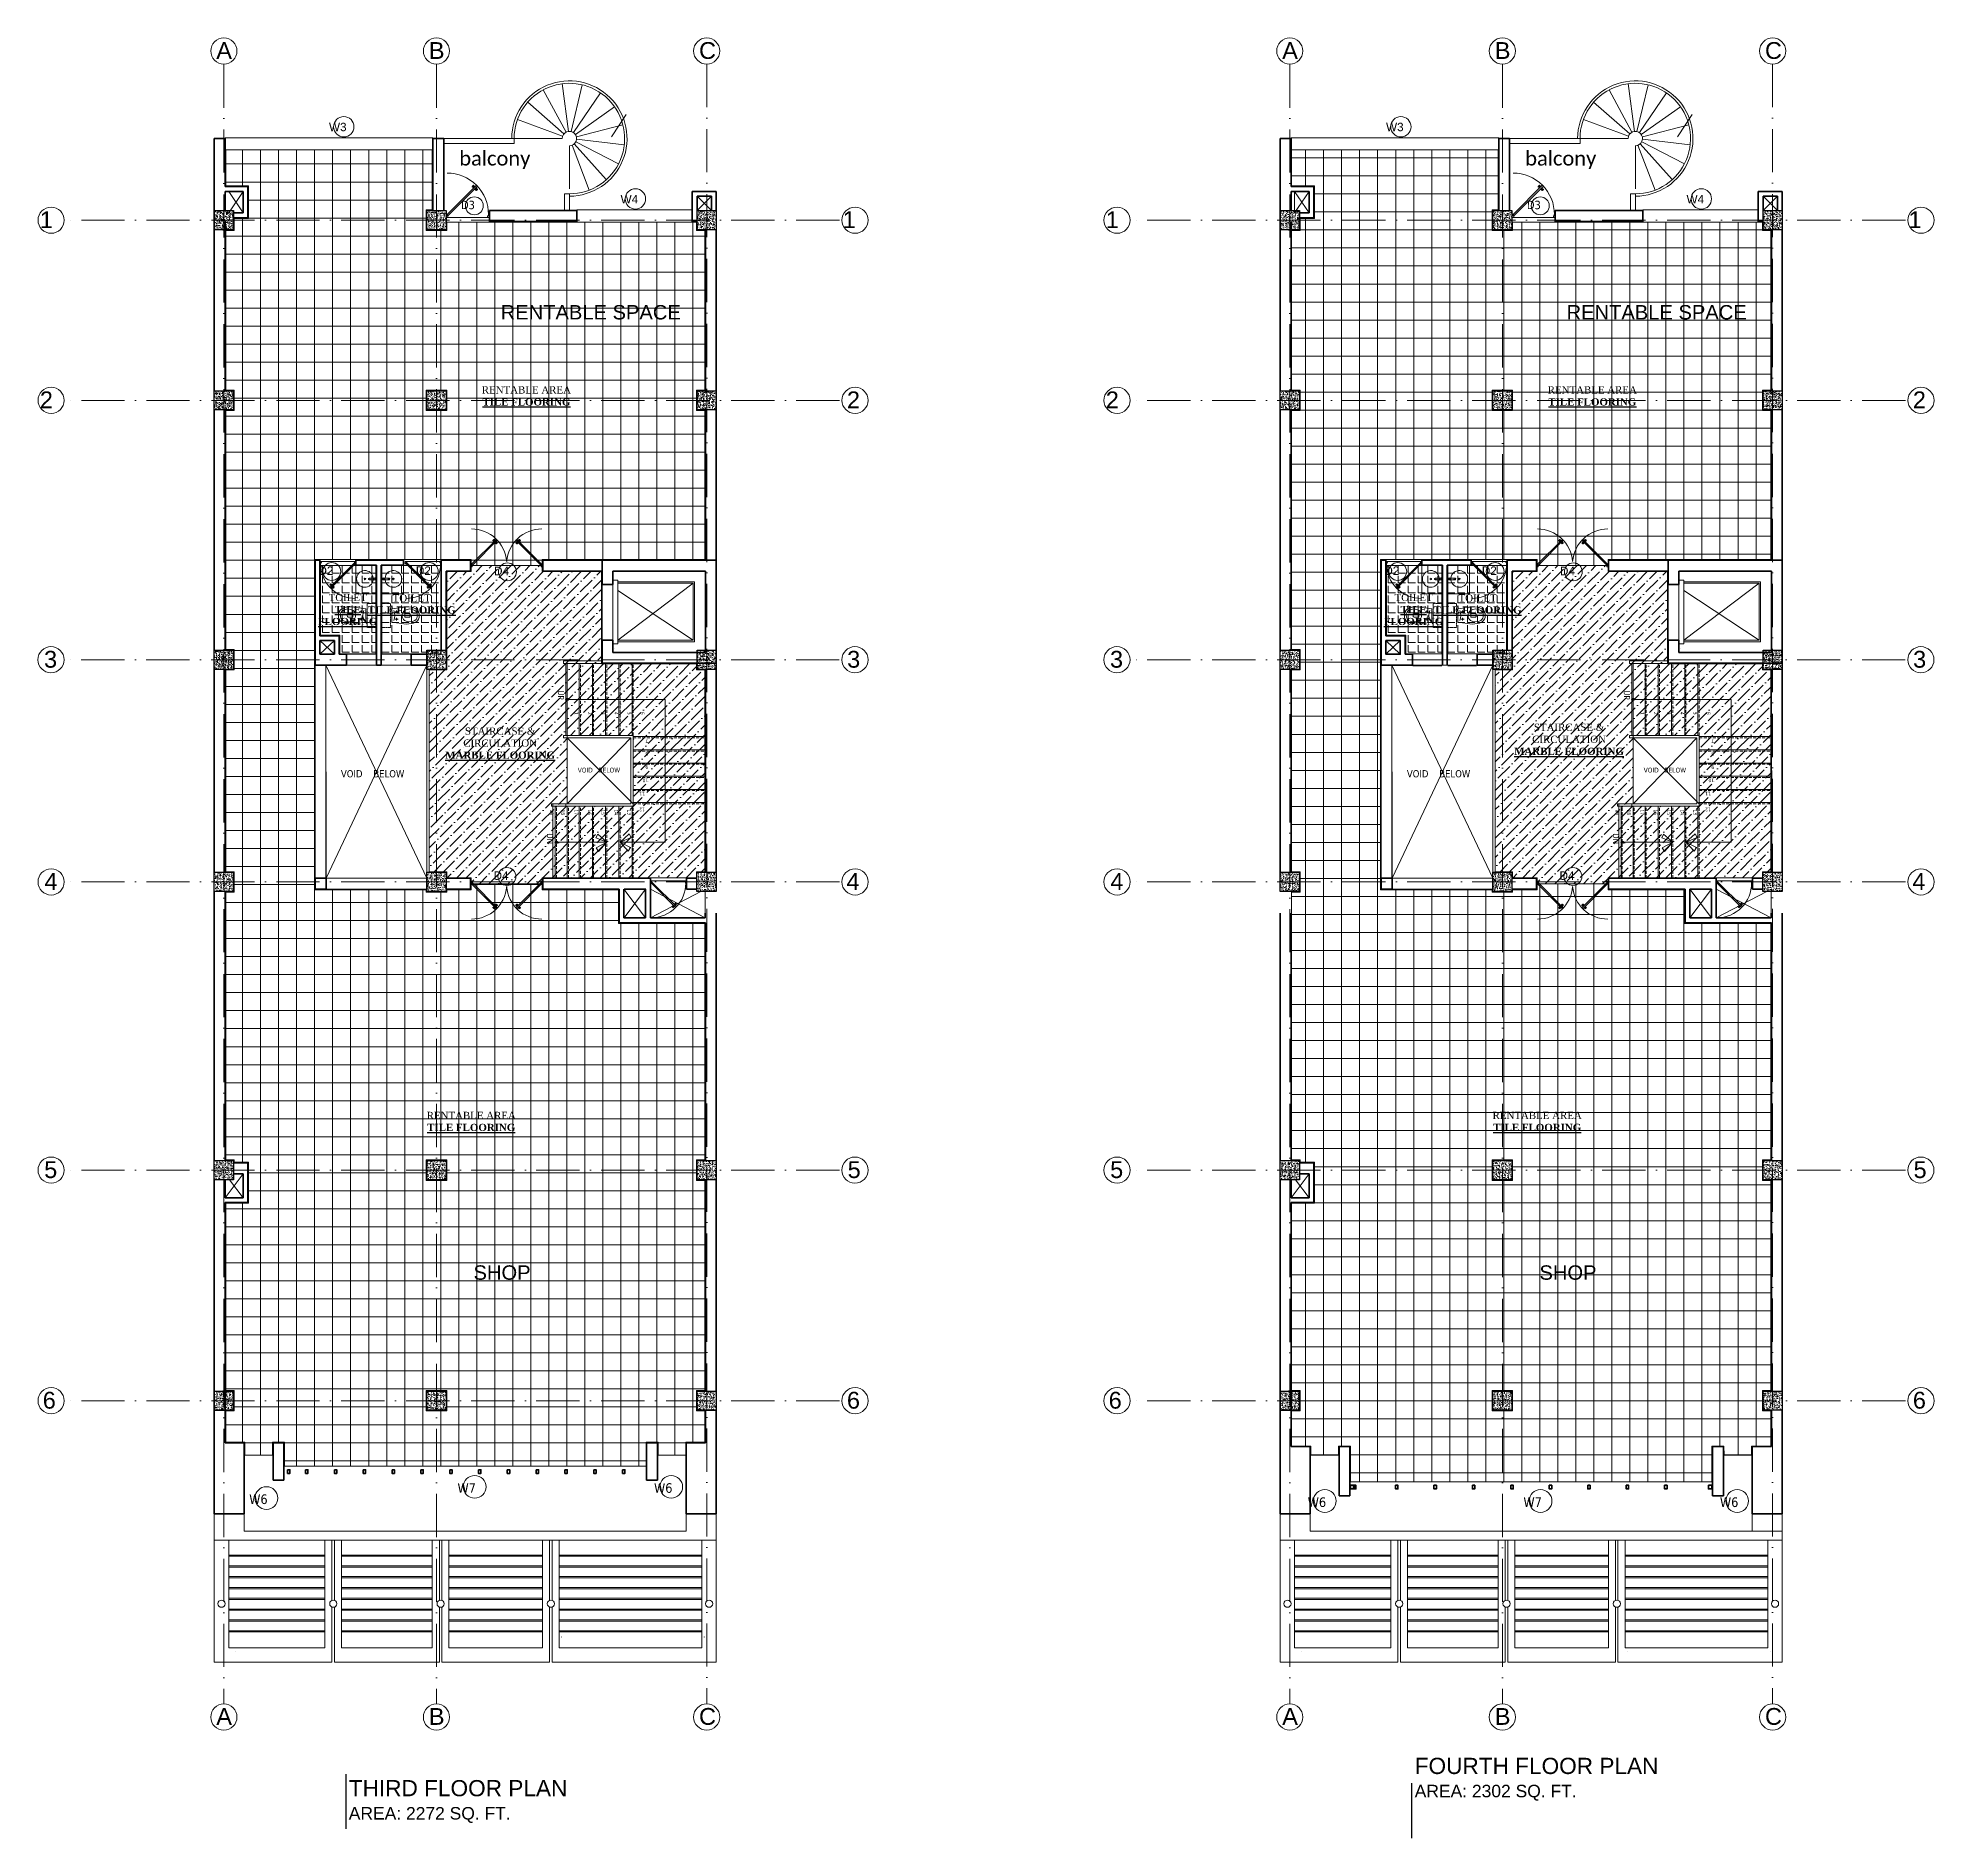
# Model space of a CAD drawing. Header units: inches. Extents: x 10755 to 33653, y -10992 to 10708.
# Drawn here: x 28231 to 29810, y -1524 to -25 of the extents above; entities that cross this region are included whole.
import ezdxf

# ---------------------------------------------------------------- set-up
doc = ezdxf.new("R2010")
doc.units = ezdxf.units.IN
doc.header["$MEASUREMENT"] = 0
for name, pattern in [('ACAD_ISO10W100', [18, 12, -3, 0, -3]), ('HIDDEN', [0.375, 0.25, -0.125]), ('SA-WC-P$0$HIDDEN', [2.25, 1.5, -0.75])]:
    doc.linetypes.add(name, pattern=pattern)
for name, color, linetype, lineweight in [('arrow line', 54, 'Continuous', 9), ('beam in plan', 241, 'HIDDEN', 20), ('centerline', 9, 'ACAD_ISO10W100', 5), ('col', 1, 'Continuous', 30), ('DIMINSION', 5, 'Continuous', 15), ('door', 15, 'Continuous', 18), ('elevation1', 230, 'Continuous', 13), ('hatch', 33, 'Continuous', 5), ('hatch 2', 8, 'Continuous', 13), ('hatch room', 33, 'Continuous', 9), ('hatch- rcc', 252, 'Continuous', 5), ('hatch1', 9, 'Continuous', 5), ('L1 furnitures', 252, 'Continuous', 9), ('Pillar', 11, 'Continuous', 25), ('PLASTER', 50, 'Continuous', 9), ('PUERTAS', 7, 'Continuous', 0), ('railing', 33, 'Continuous', 15), ('sill line', 21, 'Continuous', 20), ('STAIRCASE', 143, 'Continuous', 15), ('title text 1', 113, 'Continuous', 25), ('tread hidden', 200, 'HIDDEN', 9), ('wall', 1, 'Continuous', 35), ('win sec', 161, 'Continuous', 9)]:
    doc.layers.add(name, color=color, linetype=linetype, lineweight=lineweight)
doc.layers.add('T-TEXT', color=230, linetype='Continuous')
doc.layers.add('text 100', color=4, linetype='Continuous')
doc.layers.get('DIMINSION').off()
doc.styles.add('Prajwal', font='stylu.ttf', dxfattribs={"height": 9})
doc.styles.get("Standard").update_dxf_attribs({"font": 'arial.ttf'})
doc.styles.add('suren', font='times.ttf', dxfattribs={"height": 4})
pattern_1 = [(45, (14558.4345, -12144.6764), (2.9831067, 10.938058), [14.0625, -2.8125, 0, -2.8125])]
pattern_2 = [(45, (15445.852, -12144.6764), (2.9831067, 10.938058), [14.0625, -2.8125, 0, -2.8125])]

msp = doc.modelspace()

# ---------------------------------------------------------------- texts
at = {"layer": 'text 100', "char_height": 6, "attachment_point": 2}
for s, insert, width in [('\\A1;\\pxqc;{\\fTimes New Roman|b0|i0|c0|p18;RENTABLE AREA\\P\\fTimes New Roman|b1|i0|c0|p18;\\LTILE FLOORING}', (28637.789, -315.417), 110.08563), ('\\A1;\\pxqc;{\\fTimes New Roman|b0|i0|c0|p18;RENTABLE AREA\\P\\fTimes New Roman|b1|i0|c0|p18;\\LTILE FLOORING}', (29525.206, -315.417), 110.08563), ('\\A1;\\pxqc;{\\fTimes New Roman|b0|i0|c0|p18;TOILET^J\\fTimes New Roman|b1|i0|c0|p18;\\LTILE FLOORING}', (28489, -488.23), 64.29519), ('\\A1;\\pxqc;{\\fTimes New Roman|b0|i0|c0|p18;TOILET^J\\fTimes New Roman|b1|i0|c0|p18;\\LTILE FLOORING}', (28542.274, -488.719), 69.24515), ('\\A1;\\pxqc;{\\fTimes New Roman|b0|i0|c0|p18;TOILET^J\\fTimes New Roman|b1|i0|c0|p18;\\LTILE FLOORING}', (29376.417, -488.23), 64.29519), ('\\A1;\\pxqc;{\\fTimes New Roman|b0|i0|c0|p18;TOILET^J\\fTimes New Roman|b1|i0|c0|p18;\\LTILE FLOORING}', (29429.691, -488.719), 69.24515), ('\\A1;\\pxqc;{\\fTimes New Roman|b0|i0|c0|p18;STAIRCASE & CIRCULATION\\P\\pq*;\\fTimes New Roman|b1|i0|c0|p18;\\LMARBLE FLOORING}', (28615.934, -599.542), 110.08563), ('\\A1;\\pxqc;{\\fTimes New Roman|b0|i0|c0|p18;STAIRCASE & CIRCULATION\\P\\pq*;\\fTimes New Roman|b1|i0|c0|p18;\\LMARBLE FLOORING}', (29505.852, -596.352), 110.08563), ('\\A1;\\pxqc;{\\fTimes New Roman|b0|i0|c0|p18;RENTABLE AREA\\P\\fTimes New Roman|b1|i0|c0|p18;\\LTILE FLOORING}', (28591.876, -919.515), 110.08563), ('\\A1;\\pxqc;{\\fTimes New Roman|b0|i0|c0|p18;RENTABLE AREA\\P\\fTimes New Roman|b1|i0|c0|p18;\\LTILE FLOORING}', (29479.293, -919.515), 110.08563)]:
    msp.add_mtext(s, dxfattribs=dict(at, insert=insert, width=width))
at = {"layer": 'title text 1', "style": 'Prajwal'}
for s, insert, char_height, width, attachment_point, rotation in [('\\pi-5.632;{\\fArial|b0|i0|c0|p34;W3}', (28479.068, -95.961), 7, 6.48014975013211e-13, 1, 359.956324), ('\\pi-5.632;{\\fArial|b0|i0|c0|p34;W3}', (29359.088, -95.961), 7, 6.48014975013211e-13, 1, 359.956324), ('{\\fCalibri|b0|i0|c0|p34;balcony}', (28641.06, -119.573), 12, 322.36104, 3, 359.973975), ('{\\fCalibri|b0|i0|c0|p34;balcony}', (29528.477, -119.573), 12, 322.36104, 3, 359.973975), ('\\pi-5.632;{\\fArial|b0|i0|c0|p34;W4}', (28721.814, -156.076), 7, 6.48014975013211e-13, 1, 359.956324), ('\\pi-5.632;{\\fArial|b0|i0|c0|p34;W4}', (29609.231, -156.076), 7, 6.48014975013211e-13, 1, 359.956324), ('\\pi-5.632;{\\fTahoma|b0|i0|c0|p34;D3}', (28588.929, -160.889), 7, 6.48014975013211e-13, 1, 359.956324), ('\\pi-5.632;{\\fTahoma|b0|i0|c0|p34;D3}', (29476.346, -160.889), 7, 6.48014975013211e-13, 1, 359.956324), ('\\pi-5.632;{\\fArial|b0|i0|c0|p34;D2}', (28470.255, -465.397), 7, 6.48014975013211e-13, 1, 359.956324), ('\\pi-5.632;{\\fArial|b0|i0|c0|p34;D2}', (28551.388, -465.397), 7, 6.48014975013211e-13, 1, 359.956324), ('\\pi-5.632;{\\fArial|b0|i0|c0|p34;D4}', (28616.471, -465.676), 7, 6.48014975013211e-13, 1, 359.956324), ('\\pi-5.632;{\\fArial|b0|i0|c0|p34;D4}', (28616.471, -465.676), 7, 6.48014975013211e-13, 1, 359.956324), ('\\pi-5.632;{\\fArial|b0|i0|c0|p34;D2}', (29357.672, -465.397), 7, 6.48014975013211e-13, 1, 359.956324), ('\\pi-5.632;{\\fArial|b0|i0|c0|p34;D2}', (29438.805, -465.397), 7, 6.48014975013211e-13, 1, 359.956324), ('\\pi-5.632;{\\fArial|b0|i0|c0|p34;D4}', (29503.889, -465.676), 7, 6.48014975013211e-13, 1, 359.956324), ('\\pi-5.632;{\\fArial|b0|i0|c0|p34;D4}', (29503.889, -465.676), 7, 6.48014975013211e-13, 1, 359.956324), ('\\pi-2.903;{\\fTahoma|b0|i0|c0|p34;1}', (28681.024, -589.372), 3, 6.480149750132112e-13, 1, 270), ('\\pi-2.903;{\\fTahoma|b0|i0|c0|p34;2}', (28692.024, -589.372), 3, 6.480149750132112e-13, 1, 270), ('\\pi-2.903;{\\fTahoma|b0|i0|c0|p34;3}', (28703.024, -589.372), 3, 6.480149750132112e-13, 1, 270), ('\\pi-2.903;{\\fTahoma|b0|i0|c0|p34;4}', (28714.024, -589.381), 3, 6.480149750132112e-13, 1, 270), ('\\pi-2.903;{\\fTahoma|b0|i0|c0|p34;5}', (28725.024, -589.384), 3, 6.480149750132112e-13, 1, 270), ('\\pi-2.903;{\\fTahoma|b0|i0|c0|p34;6}', (28736.024, -589.372), 3, 6.480149750132112e-13, 1, 270), ('\\pi-2.903;{\\fTahoma|b0|i0|c0|p34;1}', (29568.441, -589.372), 3, 6.480149750132112e-13, 1, 270), ('\\pi-2.903;{\\fTahoma|b0|i0|c0|p34;2}', (29579.441, -589.372), 3, 6.480149750132112e-13, 1, 270), ('\\pi-2.903;{\\fTahoma|b0|i0|c0|p34;3}', (29590.441, -589.372), 3, 6.480149750132112e-13, 1, 270), ('\\pi-2.903;{\\fTahoma|b0|i0|c0|p34;4}', (29601.441, -589.381), 3, 6.480149750132112e-13, 1, 270), ('\\pi-2.903;{\\fTahoma|b0|i0|c0|p34;5}', (29612.441, -589.384), 3, 6.480149750132112e-13, 1, 270), ('\\pi-2.903;{\\fTahoma|b0|i0|c0|p34;6}', (29623.441, -589.372), 3, 6.480149750132112e-13, 1, 270), ('\\pi-2.903;{\\fTahoma|b0|i0|c0|p34;7}', (28736.317, -612.028), 3, 6.480149750132112e-13, 1, 180), ('\\pi-2.903;{\\fTahoma|b0|i0|c0|p34;7}', (29623.734, -612.028), 3, 6.480149750132112e-13, 1, 180), ('\\pi-2.903;{\\fTahoma|b0|i0|c0|p34;8}', (28736.317, -623.029), 3, 6.480149750132112e-13, 1, 180), ('\\pi-2.903;{\\fTahoma|b0|i0|c0|p34;9}', (28736.317, -634.029), 3, 6.480149750132112e-13, 1, 180), ('\\pi-2.903;{\\fTahoma|b0|i0|c0|p34;8}', (29623.734, -623.029), 3, 6.480149750132112e-13, 1, 180), ('\\pi-2.903;{\\fTahoma|b0|i0|c0|p34;9}', (29623.734, -634.029), 3, 6.480149750132112e-13, 1, 180), ('\\pi-2.903;{\\fTahoma|b0|i0|c0|p34;10}', (28736.317, -645.029), 3, 6.480149750132112e-13, 1, 180), ('\\pi-2.903;{\\fTahoma|b0|i0|c0|p34;10}', (29623.734, -645.029), 3, 6.480149750132112e-13, 1, 180), ('\\pi-6.48e-013,l6.48e-013;{\\fTahoma|b0|i0|c0|p34;11}', (28736.317, -656.029), 3, 6.480149750132112e-13, 1, 180), ('\\pi-6.48e-013,l6.48e-013;{\\fTahoma|b0|i0|c0|p34;11}', (29623.734, -656.029), 3, 6.480149750132112e-13, 1, 180), ('\\pi-2.903;{\\fTahoma|b0|i0|c0|p34;19}', (28660.327, -670.689), 3, 6.480149750132112e-13, 1, 270), ('\\pi-2.903;{\\fTahoma|b0|i0|c0|p34;18}', (28669.735, -670.689), 3, 6.480149750132112e-13, 1, 270), ('\\pi-2.903;{\\fTahoma|b0|i0|c0|p34;17}', (28680.946, -670.643), 3, 6.480149750132112e-13, 1, 270), ('\\pi-2.903;{\\fTahoma|b0|i0|c0|p34;16}', (28691.946, -670.643), 3, 6.480149750132112e-13, 1, 270), ('\\pi-2.903;{\\fTahoma|b0|i0|c0|p34;15}', (28702.946, -670.643), 3, 6.480149750132112e-13, 1, 270), ('\\pi-2.903;{\\fTahoma|b0|i0|c0|p34;14}', (28713.946, -670.643), 3, 6.480149750132112e-13, 1, 270), ('\\pi-2.903;{\\fTahoma|b0|i0|c0|p34;13}', (28724.946, -670.643), 3, 6.480149750132112e-13, 1, 270), ('\\pi-6.48e-013,l6.48e-013;{\\fTahoma|b0|i0|c0|p34;12}', (28736.317, -669.286), 3, 6.480149750132112e-13, 1, 180), ('\\pi-2.903;{\\fTahoma|b0|i0|c0|p34;19}', (29547.744, -670.689), 3, 6.480149750132112e-13, 1, 270), ('\\pi-2.903;{\\fTahoma|b0|i0|c0|p34;18}', (29557.152, -670.689), 3, 6.480149750132112e-13, 1, 270), ('\\pi-2.903;{\\fTahoma|b0|i0|c0|p34;17}', (29568.363, -670.643), 3, 6.480149750132112e-13, 1, 270), ('\\pi-2.903;{\\fTahoma|b0|i0|c0|p34;16}', (29579.363, -670.643), 3, 6.480149750132112e-13, 1, 270), ('\\pi-2.903;{\\fTahoma|b0|i0|c0|p34;15}', (29590.363, -670.643), 3, 6.480149750132112e-13, 1, 270), ('\\pi-2.903;{\\fTahoma|b0|i0|c0|p34;14}', (29601.363, -670.643), 3, 6.480149750132112e-13, 1, 270), ('\\pi-2.903;{\\fTahoma|b0|i0|c0|p34;13}', (29612.363, -670.643), 3, 6.480149750132112e-13, 1, 270), ('\\pi-6.48e-013,l6.48e-013;{\\fTahoma|b0|i0|c0|p34;12}', (29623.734, -669.286), 3, 6.480149750132112e-13, 1, 180), ('\\pi-5.632;{\\fArial|b0|i0|c0|p34;D4}', (28616.1, -719.369), 7, 6.48014975013211e-13, 1, 359.956324), ('\\pi-5.632;{\\fArial|b0|i0|c0|p34;D4}', (29503.517, -719.369), 7, 6.48014975013211e-13, 1, 359.956324), ('\\pi-6.436;{\\fTahoma|b0|i0|c0|p34;W7}', (28586.855, -1228.792), 8, 6.48014975013211e-13, 1, 359.956324), ('\\pi-6.436;{\\fTahoma|b0|i0|c0|p34;W6}', (28750.485, -1228.792), 8, 6.48014975013211e-13, 1, 359.956324), ('\\pi-6.436;{\\fTahoma|b0|i0|c0|p34;W6}', (28413.471, -1238.114), 8, 6.48014975013211e-13, 1, 359.956324)]:
    msp.add_mtext(s, dxfattribs=dict(at, insert=insert, char_height=char_height, width=width, attachment_point=attachment_point, rotation=rotation))
at = {"layer": 'title text 1', "attachment_point": 1, "style": 'Prajwal'}
for s, insert, char_height, width in [('{\\fSansSerif|b0|i0|c2|p2;RENTABLE SPACE}', (28616.352, -247.746), 12, 241.00666), ('{\\fSansSerif|b0|i0|c2|p2;RENTABLE SPACE}', (29503.769, -247.746), 12, 241.00666), ('{\\fSansSerif|b0|i0|c2|p2;SHOP}', (28593.767, -1047.382), 12, 241.00666), ('{\\fSansSerif|b0|i0|c2|p2;SHOP}', (29481.184, -1047.382), 12, 241.00666), ('{\\fSansSerif|b0|i0|c2|p2;\\H1.333x;FOURTH FLOOR PLAN\\P\\H0.7718x;AREA: 2302 SQ. FT. }', (29377.331, -1457.461), 10.1088, 301.72993), ('{\\fSansSerif|b0|i0|c2|p2;\\H1.333x;THIRD FLOOR PLAN\\P\\H0.7718x;AREA: 2272 SQ. FT. }', (28489.914, -1475.987), 10.1088, 301.72993)]:
    msp.add_mtext(s, dxfattribs=dict(at, insert=insert, char_height=char_height, width=width))
at = {"layer": 'title text 1', "color": 7, "char_height": 5, "width": 6.821210263296961e-13, "attachment_point": 7, "rotation": 270, "style": 'Prajwal'}
for s, insert in [('\\pi-4.137;{\\fTahoma|b0|i0|c0|p34;UP}', (28663.937, -572.643)), ('\\pi-4.137;{\\fTahoma|b0|i0|c0|p34;UP}', (29551.354, -572.643)), ('\\pi-4.137;{\\fTahoma|b0|i0|c0|p34;DN}', (28654.916, -691.654)), ('\\pi-4.137;{\\fTahoma|b0|i0|c0|p34;DN}', (29542.333, -691.654))]:
    msp.add_mtext(s, dxfattribs=dict(at, insert=insert))
at = {"layer": 'title text 1', "color": 7, "attachment_point": 7, "style": 'Prajwal'}
for s, insert, char_height, width in [('\\pi-4.964;{\\fTahoma|b0|i0|c0|p34;VOID    BELOW}', (28488.354, -641.127), 6, 78.30615), ('\\pi-3.309;{\\fTahoma|b0|i0|c0|p34;VOID   BELOW}', (28683.862, -637.058), 4, 42.84158), ('\\pi-4.964;{\\fTahoma|b0|i0|c0|p34;VOID    BELOW}', (29375.771, -641.127), 6, 78.30615), ('\\pi-3.309;{\\fTahoma|b0|i0|c0|p34;VOID   BELOW}', (29571.279, -637.058), 4, 42.84158)]:
    msp.add_mtext(s, dxfattribs=dict(at, insert=insert, char_height=char_height, width=width))

# ---------------------------------------------------------------- blocks, each defined once
blk = doc.blocks.new('ETERWEWE')
at = {"layer": 'hatch- rcc', "linetype": 'Continuous', "ltscale": 30}
h = blk.add_hatch(dxfattribs=at)
h.set_pattern_fill('AR-CONC', color=256, scale=0.5, style=0)
h.set_pattern_definition([(50, (0, 0), (3.586300913, -0.313760675), [0.375, -4.125]), (355, (0, 0), (-0.69375667, 3.76096067), [0.3, -3.3]), (100.4514445, (0.299, -0.026), (2.89254423, 3.447199955), [0.31870096, -3.50571056]), (46.1842, (0, 1), (5.33620665, -0.8275964), [0.5625, -6.1875]), (96.6356355, (0.4447, 0.931), (4.67330973, 4.870593), [0.47805171, -5.2585688]), (351.184164, (0, 1), (4.67330973, 4.870593), [0.45, -4.95]), (21, (0.5, 0.75), (2.98453526, -2.013094453), [0.375, -4.125]), (326, (0.5, 0.75), (1.21657666, 3.625750225), [0.3, -3.3]), (71.4514447, (0.7487, 0.5822), (4.20111188, 1.612655764), [0.31870095, -3.50571056]), (37.5, (0, 0), (0.060799277, 1.664469269), [0, -3.26, 0, -3.35, 0, -3.3125]), (7.5, (0, 0), (1.315347687, 1.97205856), [0, -1.91, 0, -3.185, 0, -1.2625]), (327.5, (-1.115, 0), (2.669112181, -0.112774359), [0, -1.25, 0, -3.9, 0, -5.175]), (317.5, (-1.615, 0), (2.915930847, 0.50052491), [0, -1.625, 0, -2.59, 0, -3.675])])
h.paths.add_polyline_path([(159423.2, -3794.6), (159439.2, -3794.6), (159439.2, -3778.6), (159423.2, -3778.6)])
at = {"layer": 'col', "linetype": 'Continuous', "ltscale": 30}
blk.add_lwpolyline([(159423.2, -3794.6), (159423.2, -3778.6), (159439.2, -3778.6), (159439.2, -3794.6), (159423.2, -3794.6)], dxfattribs=at)
blk = doc.blocks.new('EWEWRTT')
at = {"layer": 'centerline', "ltscale": 3}
for p, q in [((176317.8, -3623.7), (176317.8, -4988.8)), ((176494.8, -3623.7), (176494.8, -4988.8)), ((176719.8, -3623.4), (176719.8, -4988.8)), ((176830.3, -3753.4), (176185, -3753.4)), ((176830.3, -3903.4), (176185, -3903.4)), ((176830.2, -4119.4), (176184.8, -4119.4)), ((176830.3, -4304.4), (176185, -4304.4)), ((176830.3, -4544.4), (176184.9, -4544.4)), ((176830.3, -4736.4), (176185, -4736.4))]:
    blk.add_line(p, q, dxfattribs=at)
at = {"layer": 'centerline', "linetype": 'Continuous'}
for centre in [(176317.8, -3612.5), (176494.8, -3612.5), (176719.8, -3612.5), (176174, -3753.4), (176843.3, -3753.4), (176174, -3903.4), (176843.3, -3903.4), (176173.9, -4119.4), (176843.2, -4119.4), (176174, -4304.4), (176843.3, -4304.4), (176174, -4544.4), (176843.2, -4544.4), (176174, -4736.4), (176843.3, -4736.4), (176317.8, -4999.8), (176494.8, -4999.8), (176719.8, -4999.8)]:
    blk.add_circle(centre, 10.9, dxfattribs=at)
at = {"layer": 'T-TEXT', "ltscale": 100, "char_height": 14, "width": 12.944, "style": 'suren'}
for s, insert, attachment_point in [('{\\fArial|b0|i0|c0|p34;A}', (176311.5, -3605.1), 1), ('{\\fArial|b0|i0|c0|p34;B}', (176488.5, -3605.1), 1), ('{\\fArial|b0|i0|c0|p34;C}', (176713.4, -3605.1), 1), ('{\\fArial|b0|i0|c0|p34;1}', (176175.5, -3746), 3), ('{\\fArial|b0|i0|c0|p34;1}', (176843.8, -3746), 3), ('{\\fArial|b0|i0|c0|p34;2}', (176175.5, -3896), 3), ('{\\fArial|b0|i0|c0|p34;2}', (176847.4, -3896), 3), ('{\\fArial|b0|i0|c0|p34;3}', (176179, -4112), 3), ('{\\fArial|b0|i0|c0|p34;3}', (176847.6, -4112), 3), ('{\\fArial|b0|i0|c0|p34;4}', (176179.3, -4297), 3), ('{\\fArial|b0|i0|c0|p34;4}', (176847, -4297), 3), ('{\\fArial|b0|i0|c0|p34;5}', (176179.1, -4537), 3), ('{\\fArial|b0|i0|c0|p34;5}', (176848, -4537), 3), ('{\\fArial|b0|i0|c0|p34;6}', (176177.9, -4729), 3), ('{\\fArial|b0|i0|c0|p34;6}', (176847.4, -4729), 3), ('{\\fArial|b0|i0|c0|p34;A}', (176311.5, -4992.3), 1), ('{\\fArial|b0|i0|c0|p34;B}', (176488.5, -4992.3), 1), ('{\\fArial|b0|i0|c0|p34;C}', (176713.4, -4992.3), 1)]:
    blk.add_mtext(s, dxfattribs=dict(at, insert=insert, attachment_point=attachment_point))
blk = doc.blocks.new('wewerrr')
at = {"layer": 'DIMINSION', "linetype": 'Continuous'}
for p in [(16886.6, 33.2), (16886.6, 33.2), (17063.6, 33.2), (17063.6, 33.2), (17288.6, 33.2), (17288.6, 33.2), (16886.6, -116.8), (16886.6, -116.8), (17063.6, -116.8), (17063.6, -116.8), (17288.6, -116.8), (17288.6, -116.8), (16886.6, -332.8), (16886.6, -332.8), (17063.6, -332.8), (17063.6, -332.8), (17288.6, -332.8), (17288.6, -332.8), (16886.6, -517.8), (16886.6, -517.8), (17063.6, -517.8), (17063.6, -517.8), (17288.5, -517.8), (17288.5, -517.8), (16886.6, -757.8), (16886.6, -757.8), (17063.6, -757.8), (17063.6, -757.8), (17288.6, -757.8), (17288.6, -757.8), (16886.6, -949.8), (16886.6, -949.8), (17063.6, -949.8), (17063.6, -949.8), (17288.6, -949.8), (17288.6, -949.8)]:
    blk.add_blockref('ETERWEWE', p, dxfattribs=at)
blk = doc.blocks.new('wwewrr')
at = {"layer": 'STAIRCASE'}
for p, q in [((177642.2, -3437.3), (177623.3, -3402)), ((177644.3, -3436.6), (177639.1, -3396.9)), ((177646.4, -3436.7), (177655.7, -3397.8)), ((177648.4, -3437.6), (177670.9, -3404.5)), ((177640.5, -3438.6), (177610.3, -3412.4)), ((177650, -3439.1), (177682.7, -3416.2)), ((177639.4, -3440.5), (177601.9, -3426.7)), ((177650.9, -3441.1), (177689.6, -3431.2)), ((177597, -3442.6), (177639, -3442.6)), ((177645.1, -3448.6), (177645.1, -3484.6)), ((177647.2, -3448.2), (177661.6, -3485.5)), ((177649.1, -3447), (177675.7, -3476.8)), ((177650.4, -3445.3), (177685.9, -3463.7)), ((177651, -3443.2), (177690.7, -3447.8))]:
    blk.add_line(p, q, dxfattribs=at)
for radius, end in [(48, 180.0438), (46, 180.0438), (6, 180.3064)]:
    blk.add_arc((177645, -3442.6), radius, 270.0188, end, dxfattribs=at)
blk = doc.blocks.new('2ft6in')
at = {"layer": 'PUERTAS', "color": 2}
for p, q in [((0.8, 2.1), (21, 22.3)), ((21.7, 21.6), (1.5, 1.4)), ((18.3, 21.8), (18.3, 21.8)), ((21.7, 21.6), (21, 22.3)), ((21.2, 18.9), (21.2, 18.9)), ((0, 2), (0, 0)), ((0.6, 2), (0, 2)), ((1.3, 0), (0, 0)), ((0.6, 1.3), (0.6, 2)), ((0.7, 1.3), (0.6, 1.3)), ((0.7, 1.3), (0.7, 2)), ((0.7, 1), (0.7, 1.3)), ((1.3, 1), (0.7, 1)), ((1.4, 1.6), (0.8, 2.1)), ((1.3, 1.5), (0.8, 2.1)), ((1.4, 1.6), (1.3, 1.5)), ((1.5, 1.4), (1.3, 1.5)), ((1.3, 0), (1.3, 1)), ((28.7, 0), (28.7, 1)), ((28.7, 1), (29.3, 1)), ((28.7, 0), (30, 0)), ((29.3, 1), (29.3, 2)), ((29.3, 2), (30, 2)), ((30, 0), (30, 2))]:
    blk.add_line(p, q, dxfattribs=at)
at = {"layer": 'PUERTAS', "color": 8}
for p, q in [((18.8, 20.8), (18, 21.4)), ((18.9, 20.8), (18.1, 21.5)), ((19, 20.9), (18.2, 21.6)), ((18.4, 21.9), (18.3, 21.8)), ((19.1, 21), (18.3, 21.7)), ((18.4, 21.9), (18.6, 22)), ((18.6, 22), (18.6, 22)), ((19.3, 21.3), (18.6, 22)), ((19.4, 21.4), (18.8, 22.1)), ((19.6, 21.5), (18.9, 22.3)), ((19.5, 21.5), (18.9, 22.3)), ((18.9, 20.3), (19.2, 20.7)), ((19.1, 20.8), (19, 20.9)), ((19.2, 20.9), (19.1, 21)), ((19.1, 20.8), (19.1, 20.9)), ((19.1, 20.4), (19.3, 20.8)), ((19.3, 20.9), (19.2, 21)), ((19.4, 21.1), (19.3, 21.2)), ((19.3, 20.6), (19.3, 20.8)), ((19.5, 21.2), (19.4, 21.3)), ((19.5, 21.2), (19.4, 21.3)), ((19.5, 21.1), (19.4, 21.2)), ((19.4, 20.8), (19.4, 20.9)), ((19.6, 20.9), (19.4, 20.9)), ((19.7, 21.1), (19.5, 21)), ((20.1, 21.4), (19.6, 21.1)), ((19.9, 21.2), (19.6, 21.1)), ((19.7, 19.5), (20.1, 19.8)), ((19.9, 19.7), (20.2, 19.8)), ((20.1, 19.9), (20.3, 19.9)), ((20.2, 20), (20.3, 20)), ((20.2, 19.7), (20.3, 19.6)), ((20.2, 19.7), (20.3, 19.6)), ((20.2, 19.4), (20.9, 18.7)), ((20.2, 19.4), (20.8, 18.6)), ((20.3, 20.1), (20.4, 20)), ((20.3, 19.8), (20.4, 19.7)), ((20.3, 19.5), (21, 18.8)), ((20.5, 20.3), (20.4, 20.1)), ((20.4, 19.8), (20.4, 19.7)), ((20.7, 20.5), (20.5, 20.2)), ((20.5, 20), (20.6, 19.9)), ((20.5, 19.6), (21.1, 18.9)), ((20.8, 20.6), (20.6, 20.2)), ((20.6, 20.1), (20.7, 20)), ((20.6, 20.1), (20.7, 20)), ((20.6, 20), (20.7, 20)), ((20.7, 19.9), (21.4, 19.2)), ((20.8, 20), (21.6, 19.3)), ((20.9, 20.1), (21.7, 19.5)), ((21, 20.1), (21.7, 19.5)), ((21.3, 19), (21.2, 18.9)), ((21.3, 19), (21.4, 19.1)), ((21.4, 19.2), (21.4, 19.1)), ((0, 0), (30, 0))]:
    blk.add_line(p, q, dxfattribs=at)
at = {"layer": 'PUERTAS', "color": 1}
for p, q in [((18.1, 21.5), (18.5, 21.9)), ((18.1, 21.4), (18.5, 21.9)), ((18.1, 21.5), (18.1, 21.5)), ((18.7, 20.8), (18.1, 21.3)), ((18.9, 22.3), (18.5, 21.9)), ((18.8, 22.2), (18.5, 21.9)), ((18.8, 22.2), (18.8, 22.2)), ((18.8, 20.8), (19.2, 21.2)), ((18.8, 20.2), (19.1, 20.6)), ((18.9, 20.1), (18.8, 20.1)), ((18.9, 20.9), (18.9, 20.9)), ((19.5, 21.6), (19, 22.3)), ((19, 20.9), (19.2, 21.1)), ((19.1, 20.8), (19, 20.9)), ((19.1, 20.8), (19.3, 21)), ((19.1, 20.7), (19.1, 20.7)), ((19.1, 20.6), (19.1, 20.6)), ((19.5, 21.5), (19.2, 21.2)), ((19.5, 21.3), (19.2, 21.1)), ((19.5, 21.2), (19.3, 21)), ((19.4, 21.4), (19.5, 21.4)), ((19.5, 21.2), (19.4, 21.3)), ((19.5, 19.4), (19.5, 19.4)), ((19.6, 21.2), (19.6, 21.2)), ((19.6, 19.4), (20, 19.7)), ((20.1, 21.5), (19.7, 21.2)), ((19.7, 21.2), (19.7, 21.2)), ((20, 19.7), (20, 19.7)), ((20.1, 19.7), (20.1, 19.7)), ((20.2, 21.5), (20.2, 21.5)), ((20.2, 19.7), (20.4, 19.9)), ((20.2, 19.4), (20.6, 19.8)), ((20.2, 19.7), (20.3, 19.6)), ((20.2, 19.3), (20.8, 18.6)), ((20.3, 19.6), (20.5, 19.8)), ((20.3, 19.5), (20.3, 19.5)), ((20.6, 20.1), (20.4, 19.9)), ((20.7, 20), (20.5, 19.8)), ((20.7, 20.2), (20.6, 20.2)), ((20.9, 20.1), (20.6, 19.8)), ((20.6, 20.1), (20.7, 20)), ((20.9, 20.7), (20.7, 20.3)), ((20.7, 20.3), (20.7, 20.3)), ((20.8, 20), (20.8, 20)), ((20.9, 20.8), (20.9, 20.8)), ((20.9, 18.6), (21.3, 19.1)), ((20.9, 18.7), (21.3, 19)), ((20.9, 18.7), (20.9, 18.7)), ((21, 20.1), (21.7, 19.6)), ((21.7, 19.5), (21.3, 19.1)), ((21.7, 19.4), (21.3, 19)), ((21.6, 19.4), (21.7, 19.4))]:
    blk.add_line(p, q, dxfattribs=at)
at = {"layer": 'PUERTAS', "color": 2}
for radius in [0.129, 0.0627]:
    blk.add_circle((0.7, 2.1), radius, dxfattribs=at)
at = {"layer": 'PUERTAS', "color": 8}
blk.add_arc((0.7, 2.1), 28.7, 359.7285, 90.0333, dxfattribs=at)
at = {"layer": 'PUERTAS', "color": 1}
for centre, start, end in [((18.8, 20.8), 231.0764, 315), ((18.9, 20.2), 135, 225), ((18.9, 22.2), 38.9236, 135), ((19, 20.9), 225, 315), ((19.2, 20.7), 135, 219.7428), ((19.1, 20.6), 315, 39.7428), ((19.5, 21.6), 315, 38.9236), ((19.4, 21.4), 315, 45), ((19.6, 21.2), 50.2572, 135), ((19.6, 19.5), 225, 315), ((19.7, 21.3), 230.2572, 315), ((20.1, 19.6), 50.2572, 135), ((20.2, 21.4), 45, 135), ((20.2, 19.7), 230.2572, 315), ((20.3, 19.4), 135, 218.9236), ((20.4, 19.5), 135, 225), ((20.7, 20.3), 135, 219.7428), ((20.6, 20.2), 315, 39.7428), ((20.8, 20), 45, 135), ((20.8, 18.7), 218.9236, 315), ((20.9, 20.7), 315, 45), ((21, 20.1), 51.0764, 135), ((21.7, 19.5), 315, 51.0764)]:
    blk.add_arc(centre, 0.0667, start, end, dxfattribs=at)
blk = doc.blocks.new('A$C03EF3246')
at = {"layer": 'arrow line'}
for q in [(-16.4, -1), (-2, -1)]:
    blk.add_line((-9.2, 6.2), q, dxfattribs=at)
for points in [[(-16.4, -1), (-13.3, -2.8), (-9.2, 6.2)], [(-2, -1), (-5, -2.8), (-9.2, 6.2)]]:
    blk.add_lwpolyline(points, dxfattribs=at)
blk = doc.blocks.new('rwewrwe')
at = {"layer": 'railing', "linetype": 'Continuous', "ltscale": 30}
blk.add_line((179366.9, -4040), (179367.9, -4040), dxfattribs=at)
at = {"layer": 'STAIRCASE', "linetype": 'Continuous', "ltscale": 30}
for p, q in [((179345.9, -4031), (179345.9, -4031)), ((179356.9, -4031), (179356.9, -4031))]:
    blk.add_line(p, q, dxfattribs=at)
at = {"layer": 'wall', "color": 7, "ltscale": 30}
for p, q in [((179364, -3954.2), (179364, -3974.3)), ((179459, -3954.2), (179364, -3954.2)), ((179459, -3963.2), (179459, -3954.2)), ((179364, -3974.3), (179373, -3974.3)), ((179373, -3963.2), (179373, -3974.3)), ((179373, -3963.2), (179450, -3963.2)), ((179450, -3963.2), (179450, -4031)), ((179459, -4040), (179459, -3963.2)), ((179364, -4020.8), (179364, -4040)), ((179373, -4020.8), (179364, -4020.8)), ((179373, -4020.8), (179373, -4031)), ((179459, -4040), (179364, -4040)), ((179373, -4031), (179450, -4031))]:
    blk.add_line(p, q, dxfattribs=at)
at = {"layer": 'wall', "color": 7}
blk.add_line((179373, -4020.8), (179364, -4020.8), dxfattribs=at)
at = {"layer": 'win sec', "color": 7}
for p, q in [((179364, -3974.3), (179364, -4021.7)), ((179377.1, -3970.9), (179373, -3970.9)), ((179373, -3974.3), (179373, -4021.7)), ((179377.1, -4023.7), (179377.1, -3970.9)), ((179377.1, -3972.2), (179441, -3972.2)), ((179377.1, -3973.4), (179439.7, -3973.4)), ((179377.1, -4020.8), (179439.7, -3973.4)), ((179439.7, -4020.8), (179439.7, -3973.4)), ((179441, -4022), (179441, -3972.2)), ((179377.1, -3979.4), (179439.7, -4020.8)), ((179373, -4023.7), (179377.1, -4023.7)), ((179377.1, -4020.8), (179439.7, -4020.8)), ((179377.1, -4022), (179441, -4022)), ((179374.4, -4028), (179374.4, -4028))]:
    blk.add_line(p, q, dxfattribs=at)
blk = doc.blocks.new('AEYRRR')
at = {"layer": 'door', "color": 2}
for p, q in [((190590.6, 10550), (190611.3, 10570.7)), ((190612, 10570), (190591.3, 10549.2)), ((190608.6, 10570.1), (190608.5, 10570.2)), ((190612, 10570), (190611.3, 10570.7)), ((190611.5, 10567.2), (190611.5, 10567.2)), ((190627.5, 10570), (190628.2, 10570.7)), ((190627.5, 10570), (190648.3, 10549.2)), ((190628, 10567.2), (190628, 10567.2)), ((190648.9, 10550), (190628.2, 10570.7)), ((190631, 10570.1), (190631, 10570.2)), ((190589.8, 10549.9), (190589.8, 10547.8)), ((190590.4, 10549.9), (190589.8, 10549.9)), ((190591.1, 10547.8), (190589.8, 10547.8)), ((190590.4, 10549.1), (190590.4, 10549.9)), ((190590.4, 10549.1), (190590.4, 10549.9)), ((190590.4, 10548.9), (190590.4, 10549.1)), ((190590.4, 10549.1), (190590.4, 10549.1)), ((190591.1, 10548.9), (190590.4, 10548.9)), ((190591.2, 10549.5), (190590.6, 10550)), ((190591.1, 10549.4), (190590.6, 10549.9)), ((190591.2, 10549.5), (190591.1, 10549.4)), ((190591.3, 10549.2), (190591.1, 10549.4)), ((190591.1, 10547.8), (190591.1, 10548.9)), ((190648.3, 10549.2), (190648.4, 10549.4)), ((190648.4, 10549.5), (190648.9, 10550)), ((190648.4, 10549.4), (190649, 10549.9)), ((190648.4, 10549.5), (190648.4, 10549.4)), ((190648.4, 10547.8), (190648.4, 10548.9)), ((190648.4, 10548.9), (190649.1, 10548.9)), ((190648.4, 10547.8), (190649.8, 10547.8)), ((190649.1, 10549.1), (190649.1, 10549.9)), ((190649.1, 10549.1), (190649.1, 10549.9)), ((190649.1, 10549.9), (190649.8, 10549.9)), ((190649.1, 10548.9), (190649.1, 10549.1)), ((190649.1, 10549.1), (190649.1, 10549.1)), ((190649.8, 10549.9), (190649.8, 10547.8))]:
    blk.add_line(p, q, dxfattribs=at)
at = {"layer": 'door', "color": 1}
for p, q in [((190608.3, 10569.9), (190608.7, 10570.3)), ((190608.3, 10569.8), (190608.7, 10570.2)), ((190608.3, 10569.9), (190608.3, 10569.9)), ((190609, 10569.2), (190608.3, 10569.7)), ((190609.1, 10570.7), (190608.7, 10570.2)), ((190609.1, 10570.7), (190608.7, 10570.3)), ((190609.1, 10570.6), (190609.1, 10570.7)), ((190609.1, 10569.2), (190609.4, 10569.5)), ((190609.1, 10568.6), (190609.3, 10569)), ((190609.1, 10568.5), (190609.1, 10568.5)), ((190609.8, 10570), (190609.2, 10570.7)), ((190609.2, 10569.3), (190609.2, 10569.2)), ((190609.3, 10569.2), (190609.5, 10569.5)), ((190609.4, 10569.2), (190609.3, 10569.3)), ((190609.3, 10569), (190609.4, 10569)), ((190609.8, 10569.9), (190609.4, 10569.5)), ((190609.4, 10569.1), (190609.6, 10569.4)), ((190609.4, 10569.1), (190609.4, 10569.1)), ((190609.7, 10569.7), (190609.5, 10569.5)), ((190609.8, 10569.6), (190609.6, 10569.4)), ((190609.7, 10569.8), (190609.7, 10569.8)), ((190609.8, 10569.6), (190609.7, 10569.7)), ((190609.8, 10567.8), (190609.8, 10567.7)), ((190609.9, 10569.6), (190609.9, 10569.6)), ((190609.9, 10567.7), (190610.3, 10568)), ((190610.4, 10569.9), (190610, 10569.6)), ((190610, 10569.6), (190610, 10569.6)), ((190610.3, 10568), (190610.3, 10568)), ((190610.4, 10568), (190610.4, 10568)), ((190610.5, 10569.9), (190610.5, 10569.9)), ((190610.5, 10568), (190610.7, 10568.2)), ((190610.5, 10567.7), (190610.9, 10568.1)), ((190610.5, 10568), (190610.6, 10567.9)), ((190610.5, 10567.6), (190611.1, 10566.9)), ((190610.6, 10567.9), (190610.8, 10568.2)), ((190610.6, 10567.8), (190610.6, 10567.8)), ((190610.9, 10568.5), (190610.7, 10568.2)), ((190611, 10568.4), (190610.8, 10568.2)), ((190611.2, 10569.1), (190610.9, 10568.7)), ((190610.9, 10568.7), (190610.9, 10568.7)), ((190610.9, 10568.6), (190610.9, 10568.6)), ((190611.2, 10568.5), (190610.9, 10568.1)), ((190610.9, 10568.5), (190611, 10568.4)), ((190611.1, 10568.4), (190611.1, 10568.4)), ((190611.2, 10569.2), (190611.2, 10569.2)), ((190611.2, 10566.9), (190611.6, 10567.4)), ((190611.2, 10567), (190611.6, 10567.3)), ((190611.2, 10567), (190611.2, 10567)), ((190611.3, 10568.5), (190612, 10567.9)), ((190612, 10567.8), (190611.6, 10567.4)), ((190612, 10567.7), (190611.6, 10567.3)), ((190612, 10567.7), (190612, 10567.7)), ((190628.2, 10568.5), (190627.5, 10567.9)), ((190627.5, 10567.8), (190627.9, 10567.4)), ((190627.6, 10567.7), (190627.5, 10567.7)), ((190627.5, 10567.7), (190627.9, 10567.3)), ((190628.4, 10566.9), (190627.9, 10567.4)), ((190628.3, 10567), (190627.9, 10567.3)), ((190628.3, 10569.2), (190628.3, 10569.2)), ((190628.3, 10569.1), (190628.6, 10568.7)), ((190628.3, 10568.5), (190628.7, 10568.1)), ((190628.3, 10567), (190628.3, 10567)), ((190628.4, 10568.4), (190628.4, 10568.4)), ((190628.6, 10568.5), (190628.5, 10568.4)), ((190628.5, 10568.4), (190628.7, 10568.2)), ((190629, 10567.6), (190628.5, 10566.9)), ((190628.6, 10568.7), (190628.6, 10568.7)), ((190628.6, 10568.6), (190628.6, 10568.6)), ((190628.6, 10568.5), (190628.8, 10568.2)), ((190628.9, 10567.9), (190628.7, 10568.2)), ((190629, 10567.7), (190628.7, 10568.1)), ((190629, 10568), (190628.8, 10568.2)), ((190629, 10568), (190628.9, 10567.9)), ((190628.9, 10567.8), (190628.9, 10567.8)), ((190629, 10569.9), (190629, 10569.9)), ((190629.1, 10569.9), (190629.5, 10569.6)), ((190629.1, 10568), (190629.1, 10568)), ((190629.6, 10567.7), (190629.2, 10568)), ((190629.2, 10568), (190629.2, 10568)), ((190629.5, 10569.6), (190629.5, 10569.6)), ((190629.6, 10569.6), (190629.6, 10569.6)), ((190629.7, 10570), (190630.3, 10570.7)), ((190629.7, 10569.9), (190630.1, 10569.5)), ((190629.7, 10569.6), (190629.8, 10569.7)), ((190629.7, 10569.6), (190629.9, 10569.4)), ((190629.7, 10567.8), (190629.7, 10567.7)), ((190629.8, 10569.8), (190629.8, 10569.8)), ((190629.8, 10569.7), (190630, 10569.5)), ((190630.2, 10569.1), (190629.9, 10569.4)), ((190630.3, 10569.2), (190630, 10569.5)), ((190630.5, 10569.2), (190630.1, 10569.5)), ((190630.2, 10569.2), (190630.3, 10569.3)), ((190630.2, 10569.1), (190630.2, 10569.1)), ((190630.2, 10569), (190630.2, 10569)), ((190630.4, 10568.6), (190630.2, 10569)), ((190630.4, 10570.7), (190630.8, 10570.2)), ((190630.4, 10570.6), (190630.5, 10570.7)), ((190630.4, 10569.3), (190630.4, 10569.2)), ((190630.4, 10568.5), (190630.4, 10568.5)), ((190630.5, 10570.7), (190630.8, 10570.3)), ((190630.5, 10569.2), (190631.2, 10569.7)), ((190631.2, 10569.9), (190630.8, 10570.3)), ((190631.2, 10569.8), (190630.8, 10570.2)), ((190631.2, 10569.9), (190631.2, 10569.9))]:
    blk.add_line(p, q, dxfattribs=at)
at = {"layer": 'door', "color": 8}
for p, q in [((190609, 10569.1), (190608.3, 10569.8)), ((190609.1, 10569.2), (190608.3, 10569.8)), ((190609.2, 10569.3), (190608.4, 10570)), ((190608.7, 10570.3), (190608.5, 10570.2)), ((190609.3, 10569.4), (190608.6, 10570.1)), ((190608.7, 10570.3), (190608.8, 10570.4)), ((190608.8, 10570.4), (190608.8, 10570.4)), ((190609.6, 10569.6), (190608.9, 10570.4)), ((190609.7, 10569.8), (190609, 10570.5)), ((190609.8, 10569.9), (190609.1, 10570.7)), ((190609.8, 10569.9), (190609.2, 10570.7)), ((190609.2, 10568.6), (190609.4, 10569.1)), ((190609.4, 10569.2), (190609.3, 10569.3)), ((190609.4, 10569.2), (190609.3, 10569.3)), ((190609.4, 10569.2), (190609.3, 10569.3)), ((190609.3, 10568.8), (190609.5, 10569.1)), ((190609.5, 10569.3), (190609.4, 10569.4)), ((190609.5, 10569), (190609.6, 10569.2)), ((190609.7, 10569.5), (190609.6, 10569.6)), ((190609.7, 10569.5), (190609.6, 10569.5)), ((190609.8, 10569.6), (190609.7, 10569.7)), ((190609.8, 10569.6), (190609.7, 10569.7)), ((190609.7, 10569.1), (190609.7, 10569.3)), ((190609.8, 10569.3), (190609.7, 10569.3)), ((190610.2, 10569.6), (190609.8, 10569.5)), ((190610, 10569.4), (190609.8, 10569.4)), ((190610.3, 10569.8), (190609.9, 10569.5)), ((190610, 10567.8), (190610.4, 10568.1)), ((190610.1, 10568), (190610.5, 10568.2)), ((190610.3, 10568.2), (190610.5, 10568.2)), ((190610.5, 10568.3), (190610.6, 10568.3)), ((190610.5, 10568.1), (190610.6, 10568)), ((190610.5, 10568), (190610.6, 10567.9)), ((190610.5, 10567.8), (190611.2, 10567)), ((190610.5, 10567.7), (190611.1, 10566.9)), ((190610.6, 10568.5), (190610.6, 10568.4)), ((190610.6, 10568.2), (190610.7, 10568.1)), ((190610.6, 10568.1), (190610.7, 10568)), ((190610.6, 10567.9), (190611.3, 10567.1)), ((190610.8, 10568.6), (190610.7, 10568.4)), ((190610.7, 10568), (190611.4, 10567.2)), ((190611, 10568.8), (190610.8, 10568.5)), ((190610.8, 10568.3), (190610.9, 10568.2)), ((190611.1, 10569), (190610.9, 10568.6)), ((190610.9, 10568.5), (190611, 10568.4)), ((190610.9, 10568.4), (190611, 10568.3)), ((190610.9, 10568.4), (190611, 10568.3)), ((190611, 10568.2), (190611.7, 10567.5)), ((190611.1, 10568.3), (190611.9, 10567.7)), ((190611.2, 10568.5), (190612, 10567.8)), ((190611.2, 10568.4), (190612, 10567.8)), ((190611.6, 10567.3), (190611.5, 10567.2)), ((190611.6, 10567.3), (190611.8, 10567.5)), ((190611.7, 10567.5), (190611.8, 10567.5)), ((190628.3, 10568.5), (190627.5, 10567.8)), ((190628.3, 10568.4), (190627.5, 10567.8)), ((190628.4, 10568.3), (190627.7, 10567.7)), ((190628.5, 10568.2), (190627.8, 10567.5)), ((190627.8, 10567.5), (190627.8, 10567.5)), ((190627.9, 10567.3), (190627.8, 10567.5)), ((190627.9, 10567.3), (190628, 10567.2)), ((190628.8, 10568), (190628.1, 10567.2)), ((190628.9, 10567.9), (190628.2, 10567.1)), ((190629, 10567.8), (190628.3, 10567)), ((190628.4, 10569), (190628.7, 10568.6)), ((190629, 10567.7), (190628.4, 10566.9)), ((190628.6, 10568.5), (190628.5, 10568.4)), ((190628.6, 10568.4), (190628.5, 10568.3)), ((190628.6, 10568.8), (190628.7, 10568.5)), ((190628.7, 10568.4), (190628.6, 10568.3)), ((190628.7, 10568.3), (190628.6, 10568.2)), ((190628.8, 10568.6), (190628.8, 10568.4)), ((190628.9, 10568.2), (190628.8, 10568.1)), ((190628.9, 10568.5), (190628.9, 10568.4)), ((190629, 10568.3), (190628.9, 10568.3)), ((190629, 10568.1), (190628.9, 10568)), ((190629, 10568.1), (190628.9, 10568)), ((190629, 10568), (190628.9, 10567.9)), ((190629.2, 10568.2), (190629, 10568.2)), ((190629.4, 10568), (190629.1, 10568.2)), ((190629.6, 10567.8), (190629.1, 10568.1)), ((190629.2, 10569.8), (190629.6, 10569.5)), ((190629.4, 10569.6), (190629.7, 10569.5)), ((190629.6, 10569.4), (190629.8, 10569.4)), ((190629.7, 10569.9), (190630.3, 10570.7)), ((190629.7, 10569.6), (190629.8, 10569.7)), ((190629.7, 10569.3), (190629.8, 10569.3)), ((190629.8, 10569.9), (190630.4, 10570.7)), ((190629.8, 10569.6), (190629.9, 10569.7)), ((190629.8, 10569.5), (190629.9, 10569.6)), ((190629.8, 10569.1), (190629.9, 10569.3)), ((190629.9, 10569.8), (190630.5, 10570.5)), ((190629.9, 10569.5), (190630, 10569.5)), ((190630, 10569.6), (190630.7, 10570.4)), ((190630, 10569.3), (190630.1, 10569.4)), ((190630, 10569), (190630, 10569.2)), ((190630.2, 10568.8), (190630, 10569.1)), ((190630.1, 10569.2), (190630.2, 10569.3)), ((190630.1, 10569.2), (190630.2, 10569.3)), ((190630.4, 10568.6), (190630.1, 10569.1)), ((190630.2, 10569.4), (190631, 10570.1)), ((190630.2, 10569.2), (190630.2, 10569.3)), ((190630.3, 10569.3), (190631.1, 10570)), ((190630.4, 10569.2), (190631.2, 10569.8)), ((190630.5, 10569.1), (190631.3, 10569.8)), ((190630.9, 10570.3), (190630.7, 10570.4)), ((190630.7, 10570.4), (190630.7, 10570.4)), ((190630.9, 10570.3), (190631, 10570.2))]:
    blk.add_line(p, q, dxfattribs=at)
at = {"layer": 'door', "color": 2}
for centre, radius in [((190590.5, 10550), 0.133), ((190590.5, 10550), 0.0643), ((190649.1, 10550), 0.133), ((190649.1, 10550), 0.0643)]:
    blk.add_circle(centre, radius, dxfattribs=at)
at = {"layer": 'door', "color": 8}
for centre, start, end in [((190590.5, 10550), 4.2752, 90.0333), ((190649.1, 10550), 89.9667, 175.7248)]:
    blk.add_arc(centre, 29.4, start, end, dxfattribs=at)
at = {"layer": 'door', "color": 1}
for centre, start, end in [((190609, 10569.2), 231.0764, 315), ((190609.2, 10570.6), 38.9236, 135), ((190609.1, 10568.5), 135, 225), ((190609.2, 10569.3), 225, 315), ((190609.4, 10569.1), 135, 219.7428), ((190609.3, 10569), 315, 39.7428), ((190609.7, 10569.7), 315, 45), ((190609.8, 10569.9), 315, 38.9236), ((190609.9, 10569.6), 50.2572, 135), ((190609.9, 10567.8), 225, 315), ((190609.9, 10569.7), 230.2572, 315), ((190610.3, 10568), 50.2572, 135), ((190610.4, 10569.8), 45, 135), ((190610.4, 10568.1), 230.2572, 315), ((190610.5, 10567.7), 135, 218.9236), ((190610.6, 10567.9), 135, 225), ((190611, 10568.6), 135, 219.7428), ((190610.9, 10568.5), 315, 39.7428), ((190611.1, 10568.3), 45, 135), ((190611.1, 10567), 218.9236, 315), ((190611.2, 10569.1), 315, 45), ((190611.3, 10568.4), 51.0764, 135), ((190612, 10567.9), 315, 51.0764), ((190627.6, 10567.9), 128.9236, 225), ((190628.3, 10568.4), 45, 128.9236), ((190628.4, 10569.1), 135, 225), ((190628.4, 10568.3), 45, 135), ((190628.4, 10567), 225, 321.0764), ((190628.5, 10568.6), 320.2572, 45), ((190628.6, 10568.5), 140.2572, 225), ((190628.9, 10567.9), 315, 45), ((190629.1, 10569.8), 45, 135), ((190629.1, 10568.1), 225, 309.7428), ((190629, 10567.7), 321.0764, 45), ((190629.2, 10568), 45, 129.7428), ((190629.6, 10569.7), 225, 309.7428), ((190629.7, 10569.6), 45, 129.7428), ((190629.7, 10567.8), 225, 315), ((190629.8, 10569.9), 141.0764, 225), ((190629.9, 10569.7), 135, 225), ((190630.1, 10569.1), 320.2572, 45), ((190630.2, 10569), 140.2572, 225), ((190630.3, 10570.6), 45, 141.0764), ((190630.3, 10569.3), 225, 315), ((190630.4, 10568.5), 315, 45), ((190630.5, 10569.2), 225, 308.9236)]:
    blk.add_arc(centre, 0.0684, start, end, dxfattribs=at)
blk = doc.blocks.new('SA-WC-P')
for p, q in [((165, 85), (100, 85)), ((132, 53), (132, 117)), ((165, -85), (100, -85)), ((132, -117), (132, -53))]:
    blk.add_line(p, q)
at = {"linetype": 'SA-WC-P$0$HIDDEN', "ltscale": 0.1}
blk.add_lwpolyline([(-224, 278), (-224, -278), (-8, -278), (-8, 278)], close=True, dxfattribs=at)
blk.add_lwpolyline([(579, 154, -0.241084), (655, 0, -0.241953), (579, -154, -0.112908), (355, -198), (22, -154), (22, 154), (355, 198, -0.112605), (578, 154)], format="xyb")
for points in [[(556, -116, 0.234777), (611, 0, 0.234777), (556, 116, 0.279946), (313, 116, 0.234777), (259, 0, 0.234777), (313, -116, 0.279946)], [(432, 41), (322, 41), (322, -47), (432, -47, 0.5)]]:
    blk.add_lwpolyline(points, format="xyb", close=True)
for centre in [(132, 85), (132, -85)]:
    blk.add_circle(centre, 10.1)
for centre, radius, start, end in [((-236, 0), 324, 338.804, 21.2215), ((576, 149), 5.5, 53.3024, 66.0563)]:
    blk.add_arc(centre, radius, start, end)
blk = doc.blocks.new('roundsinkwithtap')
for p, q in [((-25, 245), (-20, 102)), ((-22, 233), (-15, 130)), ((-10, 275), (-10, 252)), ((0, 285), (0, 285)), ((10, 275), (10, 252)), ((22, 233), (15, 130)), ((25, 245), (20, 102))]:
    blk.add_line(p, q)
for points in [[(-22, 233, -0.314496), (-9, 215, 0.366665)], [(22, 233, 0.314496), (9, 215, -0.366665)]]:
    blk.add_lwpolyline(points, format="xyb")
blk.add_circle((0, -8), 20)
for centre, radius, start, end in [((0, -8), 215, 96.3158, 83.6842), ((0, 245), 25, 113.5782, 180), ((0, 233), 21.6, 0, 180), ((0, 102), 20, 180, 0), ((0, 131), 15, 185.6551, 354.3449), ((0, 275), 10, 90, 180), ((0, 215), 9.29, 180, 0), ((0, 275), 10, 0, 90), ((0, 245), 25, 0, 66.4218)]:
    blk.add_arc(centre, radius, start, end)
blk = doc.blocks.new('*U2416')
at = {"color": 3}
blk.add_blockref('2ft6in', (0, 0), dxfattribs=at)
blk = doc.blocks.new('HGFHH')
at = {"layer": 'hatch 2', "ltscale": 30}
for centre in [(178848.1, -4798.3), (179027.7, -4798.3), (179191.4, -4798.3)]:
    blk.add_circle(centre, 9.47, dxfattribs=at)
at = {"layer": 'title text 1', "char_height": 8, "width": 6.48014975013211e-13, "attachment_point": 1, "rotation": 359.9563, "style": 'Prajwal'}
for s, insert in [('\\pi-6.436;{\\fTahoma|b0|i0|c0|p34;W6}', (178840.3, -4795.3)), ('\\pi-6.436;{\\fTahoma|b0|i0|c0|p34;W7}', (179019.9, -4795.3)), ('\\pi-6.436;{\\fTahoma|b0|i0|c0|p34;W6}', (179183.5, -4795.3))]:
    blk.add_mtext(s, dxfattribs=dict(at, insert=insert))
blk = doc.blocks.new('WEEWET')
at = {"layer": 'wall', "linetype": 'Continuous', "ltscale": 30}
for points in [[(178869.5, -4781.6), (178872.5, -4781.6), (178872.5, -4784.7), (178869.5, -4784.7)], [(178907, -4781.6), (178909, -4781.6), (178909, -4784.7), (178907, -4784.7)], [(178939, -4781.6), (178941, -4781.6), (178941, -4784.7), (178939, -4784.7)], [(178971, -4781.6), (178973, -4781.6), (178973, -4784.7), (178971, -4784.7)], [(179003, -4781.6), (179005, -4781.6), (179005, -4784.7), (179003, -4784.7)], [(179035, -4781.6), (179037, -4781.6), (179037, -4784.6), (179035, -4784.6)], [(179067, -4781.6), (179069, -4781.6), (179069, -4784.7), (179067, -4784.7)], [(179099, -4781.6), (179101, -4781.6), (179101, -4784.7), (179099, -4784.7)], [(179131, -4781.6), (179133, -4781.6), (179133, -4784.7), (179131, -4784.7)], [(179167.5, -4781.6), (179170.4, -4781.6), (179170.4, -4784.7), (179167.5, -4784.7)]]:
    blk.add_lwpolyline(points, close=True, dxfattribs=at)

# ---------------------------------------------------------------- hatches: boundary and pattern name
at = {"layer": 'hatch room'}
h = msp.add_hatch(dxfattribs=at)
h.set_pattern_fill('ANSI37', color=256, scale=120, angle=45, style=0)
h.set_pattern_definition([(90, (12291.467, -12130.303), (-15, 3e-15), []), (180, (12291.467, -12130.303), (-3e-15, -15), [])])
h.paths.add_polyline_path([(28591.833, -459.741), (28461.405, -459.741), (28461.405, -734.593), (28554.452, -734.718), (28554.452, -736.593), (28571.452, -736.593), (28571.452, -734.593), (28591.833, -734.593), (28591.833, -724.593), (28571.452, -724.593), (28571.452, -719.593), (28556.952, -719.593), (28556.952, -551.602), (28571.452, -551.595), (28571.452, -469.741), (28591.833, -469.741)], flags=16)
h.paths.add_polyline_path([(28571.452, -551.595), (28556.952, -551.602), (28556.952, -719.593), (28571.452, -719.593), (28571.452, -724.593), (28591.833, -724.593), (28591.833, -729.595), (28650.833, -729.595), (28650.833, -724.597), (28659.727, -724.597), (28659.727, -663.093), (28671.735, -663.093), (28671.728, -546.093), (28700.312, -546.093), (28700.312, -469.741), (28650.833, -469.741), (28650.833, -464.741), (28591.833, -464.741), (28591.833, -469.741), (28571.452, -469.741)], flags=16)
h.paths.add_polyline_path([(28571.452, -318.593), (28554.452, -318.593), (28554.452, -335.593), (28571.452, -335.593)], flags=16)
h.paths.add_polyline_path([(28571.452, -959.593), (28554.452, -959.593), (28554.452, -976.593), (28571.452, -976.593)], flags=16)
h.paths.add_polyline_path([(28571.452, -1151.593), (28554.452, -1151.593), (28554.452, -1168.593), (28571.452, -1168.593)], flags=16)
edge = h.paths.add_edge_path()
edge.add_line((28394.452, -1168.593), (28394.452, -1151.593))
edge.add_line((28394.452, -1151.593), (28387.452, -1151.593))
edge.add_line((28387.452, -1151.593), (28387.452, -995.593))
edge.add_line((28387.452, -995.593), (28406.452, -995.593))
edge.add_line((28406.452, -995.593), (28406.452, -961.593))
edge.add_line((28406.452, -961.593), (28394.452, -961.593))
edge.add_line((28394.452, -961.593), (28394.452, -959.593))
edge.add_line((28394.452, -959.593), (28387.452, -959.593))
edge.add_line((28387.452, -959.593), (28387.452, -736.593))
edge.add_line((28387.452, -736.593), (28394.452, -736.593))
edge.add_line((28394.452, -736.593), (28394.452, -719.593))
edge.add_line((28394.452, -719.593), (28387.452, -719.593))
edge.add_line((28387.452, -719.593), (28387.452, -551.593))
edge.add_line((28387.452, -551.593), (28394.452, -551.593))
edge.add_line((28394.452, -551.593), (28394.452, -534.593))
edge.add_line((28394.452, -534.593), (28387.452, -534.593))
edge.add_line((28387.452, -534.593), (28387.452, -335.593))
edge.add_line((28387.452, -335.593), (28394.452, -335.593))
edge.add_line((28394.452, -335.593), (28394.452, -318.593))
edge.add_line((28394.452, -318.593), (28387.452, -318.593))
edge.add_line((28387.452, -318.593), (28387.452, -185.593))
edge.add_line((28387.452, -185.593), (28394.454, -185.593))
edge.add_line((28394.454, -185.593), (28394.454, -175.593))
edge.add_line((28394.454, -175.593), (28406.452, -175.593))
edge.add_line((28406.452, -175.593), (28406.452, -148.593))
edge.add_line((28406.452, -148.593), (28387.452, -148.593))
edge.add_line((28387.452, -148.593), (28387.452, -118.593))
edge.add_line((28387.452, -118.593), (28559.452, -118.593))
edge.add_line((28559.452, -118.593), (28559.452, -168.593))
edge.add_line((28559.452, -168.593), (28554.454, -168.593))
edge.add_line((28554.454, -168.593), (28554.454, -185.593))
edge.add_line((28554.454, -185.593), (28571.454, -185.593))
edge.add_line((28571.454, -185.593), (28571.454, -178.593))
edge.add_line((28571.454, -178.593), (28779.399, -178.593))
edge.add_line((28779.399, -178.593), (28779.401, -185.593))
edge.add_line((28779.401, -185.593), (28786.379, -185.593))
edge.add_line((28786.379, -185.593), (28786.395, -318.593))
edge.add_line((28786.395, -318.593), (28779.399, -318.593))
edge.add_line((28779.399, -318.593), (28779.399, -335.593))
edge.add_line((28779.399, -335.593), (28786.405, -335.598))
edge.add_line((28786.405, -335.598), (28786.312, -459.741))
edge.add_line((28786.312, -459.741), (28650.833, -459.741))
edge.add_line((28650.833, -459.741), (28650.833, -469.741))
edge.add_line((28650.833, -469.741), (28700.312, -469.741))
edge.add_line((28700.312, -469.741), (28700.312, -546.093))
edge.add_line((28700.312, -546.093), (28671.728, -546.093))
edge.add_line((28671.728, -546.093), (28671.735, -663.093))
edge.add_line((28671.735, -663.093), (28659.727, -663.093))
edge.add_line((28659.727, -663.093), (28659.727, -724.597))
edge.add_line((28659.727, -724.597), (28650.833, -724.597))
edge.add_line((28650.833, -724.597), (28650.833, -734.597))
edge.add_line((28650.833, -734.597), (28714.501, -734.597))
edge.add_line((28714.501, -734.597), (28714.501, -762.593))
edge.add_line((28714.501, -762.593), (28786.333, -762.593))
edge.add_line((28786.333, -762.593), (28786.399, -959.593))
edge.add_line((28786.399, -959.593), (28779.399, -959.593))
edge.add_line((28779.399, -959.593), (28779.399, -976.593))
edge.add_line((28779.399, -976.593), (28786.397, -976.593))
edge.add_line((28786.397, -976.593), (28786.379, -1151.593))
edge.add_line((28786.379, -1151.593), (28779.399, -1151.593))
edge.add_line((28779.399, -1151.593), (28779.399, -1168.593))
edge.add_line((28779.399, -1168.593), (28786.399, -1168.593))
edge.add_line((28786.399, -1168.593), (28786.399, -1194.641))
edge.add_line((28786.399, -1194.641), (28770.399, -1194.641))
edge.add_line((28770.399, -1194.641), (28770.401, -1205.334))
edge.add_line((28770.401, -1205.334), (28747.401, -1205.334))
edge.add_line((28747.401, -1205.334), (28747.399, -1194.64))
edge.add_line((28747.399, -1194.64), (28737.399, -1194.64))
edge.add_line((28737.399, -1194.64), (28737.399, -1214.609))
edge.add_line((28737.399, -1214.609), (28436.452, -1214.609))
edge.add_line((28436.452, -1214.609), (28436.462, -1194.64))
edge.add_line((28436.462, -1194.64), (28426.462, -1194.64))
edge.add_line((28426.462, -1194.64), (28426.452, -1205.334))
edge.add_line((28426.452, -1205.334), (28403.452, -1205.334))
edge.add_line((28403.452, -1205.334), (28403.452, -1194.64))
edge.add_line((28403.452, -1194.64), (28387.454, -1194.64))
edge.add_line((28387.454, -1194.64), (28387.454, -1168.593))
edge.add_line((28387.454, -1168.593), (28394.454, -1168.593))
h = msp.add_hatch(dxfattribs=at)
h.set_pattern_fill('ANSI37', color=256, scale=120, angle=45, style=0)
h.set_pattern_definition([(90, (12291.465, -12125.23), (-15, 3e-15), []), (180, (12291.465, -12125.23), (-3e-15, -15), [])])
h.paths.add_polyline_path([(29479.25, -459.741), (29348.823, -459.741), (29348.823, -734.593), (29441.869, -734.718), (29441.869, -736.593), (29458.869, -736.593), (29458.869, -734.593), (29479.25, -734.593), (29479.25, -724.593), (29458.869, -724.593), (29458.869, -719.593), (29444.369, -719.593), (29444.369, -551.602), (29458.869, -551.595), (29458.869, -469.741), (29479.25, -469.741)], flags=16)
h.paths.add_polyline_path([(29458.869, -551.595), (29444.369, -551.602), (29444.369, -719.593), (29458.869, -719.593), (29458.869, -724.593), (29479.25, -724.593), (29479.25, -729.595), (29538.25, -729.595), (29538.25, -724.597), (29547.144, -724.597), (29547.144, -663.093), (29559.153, -663.093), (29559.145, -546.093), (29587.729, -546.093), (29587.729, -469.741), (29538.25, -469.741), (29538.25, -464.741), (29479.25, -464.741), (29479.25, -469.741), (29458.869, -469.741)], flags=16)
h.paths.add_polyline_path([(29458.869, -318.593), (29441.869, -318.593), (29441.869, -335.593), (29458.869, -335.593)], flags=16)
h.paths.add_polyline_path([(29458.869, -959.593), (29441.869, -959.593), (29441.869, -976.593), (29458.869, -976.593)], flags=16)
h.paths.add_polyline_path([(29458.869, -1151.593), (29441.869, -1151.593), (29441.869, -1168.593), (29458.869, -1168.593)], flags=16)
edge = h.paths.add_edge_path()
edge.add_line((29281.869, -1168.593), (29281.869, -1151.593))
edge.add_line((29281.869, -1151.593), (29274.869, -1151.593))
edge.add_line((29274.869, -1151.593), (29274.869, -995.593))
edge.add_line((29274.869, -995.593), (29293.869, -995.593))
edge.add_line((29293.869, -995.593), (29293.869, -961.593))
edge.add_line((29293.869, -961.593), (29281.869, -961.593))
edge.add_line((29281.869, -961.593), (29281.869, -959.593))
edge.add_line((29281.869, -959.593), (29274.869, -959.593))
edge.add_line((29274.869, -959.593), (29274.869, -736.593))
edge.add_line((29274.869, -736.593), (29281.869, -736.593))
edge.add_line((29281.869, -736.593), (29281.869, -719.593))
edge.add_line((29281.869, -719.593), (29274.869, -719.593))
edge.add_line((29274.869, -719.593), (29274.869, -551.593))
edge.add_line((29274.869, -551.593), (29281.869, -551.593))
edge.add_line((29281.869, -551.593), (29281.869, -534.593))
edge.add_line((29281.869, -534.593), (29274.869, -534.593))
edge.add_line((29274.869, -534.593), (29274.869, -335.593))
edge.add_line((29274.869, -335.593), (29281.869, -335.593))
edge.add_line((29281.869, -335.593), (29281.869, -318.593))
edge.add_line((29281.869, -318.593), (29274.869, -318.593))
edge.add_line((29274.869, -318.593), (29274.869, -185.593))
edge.add_line((29274.869, -185.593), (29281.871, -185.593))
edge.add_line((29281.871, -185.593), (29281.871, -175.593))
edge.add_line((29281.871, -175.593), (29293.869, -175.593))
edge.add_line((29293.869, -175.593), (29293.869, -148.593))
edge.add_line((29293.869, -148.593), (29274.869, -148.593))
edge.add_line((29274.869, -148.593), (29274.869, -118.593))
edge.add_line((29274.869, -118.593), (29446.869, -118.593))
edge.add_line((29446.869, -118.593), (29446.869, -168.593))
edge.add_line((29446.869, -168.593), (29441.871, -168.593))
edge.add_line((29441.871, -168.593), (29441.871, -185.593))
edge.add_line((29441.871, -185.593), (29458.871, -185.593))
edge.add_line((29458.871, -185.593), (29458.871, -178.593))
edge.add_line((29458.871, -178.593), (29666.816, -178.593))
edge.add_line((29666.816, -178.593), (29666.818, -185.593))
edge.add_line((29666.818, -185.593), (29673.796, -185.593))
edge.add_line((29673.796, -185.593), (29673.812, -318.593))
edge.add_line((29673.812, -318.593), (29666.816, -318.593))
edge.add_line((29666.816, -318.593), (29666.816, -335.593))
edge.add_line((29666.816, -335.593), (29673.822, -335.598))
edge.add_line((29673.822, -335.598), (29673.729, -459.741))
edge.add_line((29673.729, -459.741), (29538.25, -459.741))
edge.add_line((29538.25, -459.741), (29538.25, -469.741))
edge.add_line((29538.25, -469.741), (29587.729, -469.741))
edge.add_line((29587.729, -469.741), (29587.729, -546.093))
edge.add_line((29587.729, -546.093), (29559.145, -546.093))
edge.add_line((29559.145, -546.093), (29559.153, -663.093))
edge.add_line((29559.153, -663.093), (29547.144, -663.093))
edge.add_line((29547.144, -663.093), (29547.144, -724.597))
edge.add_line((29547.144, -724.597), (29538.25, -724.597))
edge.add_line((29538.25, -724.597), (29538.25, -734.597))
edge.add_line((29538.25, -734.597), (29601.918, -734.597))
edge.add_line((29601.918, -734.597), (29601.918, -762.593))
edge.add_line((29601.918, -762.593), (29673.75, -762.593))
edge.add_line((29673.75, -762.593), (29673.816, -959.593))
edge.add_line((29673.816, -959.593), (29666.816, -959.593))
edge.add_line((29666.816, -959.593), (29666.816, -976.593))
edge.add_line((29666.816, -976.593), (29673.814, -976.593))
edge.add_line((29673.814, -976.593), (29673.796, -1151.593))
edge.add_line((29673.796, -1151.593), (29666.816, -1151.593))
edge.add_line((29666.816, -1151.593), (29666.816, -1168.593))
edge.add_line((29666.816, -1168.593), (29673.816, -1168.593))
edge.add_line((29673.816, -1168.593), (29673.816, -1197.834))
edge.add_line((29673.816, -1197.834), (29657.816, -1197.834))
edge.add_line((29657.816, -1197.834), (29657.818, -1205.334))
edge.add_line((29657.818, -1205.334), (29634.818, -1205.334))
edge.add_line((29634.818, -1205.334), (29634.816, -1197.834))
edge.add_line((29634.816, -1197.834), (29624.816, -1197.834))
edge.add_line((29624.816, -1197.834), (29624.816, -1227.542))
edge.add_line((29624.816, -1227.542), (29323.869, -1227.542))
edge.add_line((29323.869, -1227.542), (29323.88, -1197.834))
edge.add_line((29323.88, -1197.834), (29313.88, -1197.834))
edge.add_line((29313.88, -1197.834), (29313.869, -1205.334))
edge.add_line((29313.869, -1205.334), (29290.869, -1205.334))
edge.add_line((29290.869, -1205.334), (29290.869, -1197.834))
edge.add_line((29290.869, -1197.834), (29274.871, -1197.834))
edge.add_line((29274.871, -1197.834), (29274.871, -1168.593))
edge.add_line((29274.871, -1168.593), (29281.871, -1168.593))
h = msp.add_hatch(dxfattribs=at)
h.set_pattern_fill('ANGLE', color=256, scale=30, style=0)
h.set_pattern_definition([(0, (14558.4345, -12144.676), (0, 8.25), [6, -2.25]), (90, (14558.4345, -12144.676), (-8.25, 5e-16), [6, -2.25])])
h.paths.add_polyline_path([(28512.452, -464.741), (28466.405, -464.741), (28466.405, -522.593), (28482.405, -522.593), (28482.405, -538.093), (28512.452, -538.093)])
h.paths.add_polyline_path([(28566.452, -464.741), (28517.452, -464.741), (28517.452, -538.093), (28566.452, -538.093)])
h = msp.add_hatch(dxfattribs=at)
h.set_pattern_fill('ANSI36', color=256, scale=45, style=0)
h.set_pattern_definition(pattern_1)
h.paths.add_polyline_path([(28571.452, -551.595), (28556.952, -551.602), (28556.952, -719.593), (28571.452, -719.593), (28571.452, -724.593), (28591.833, -724.593), (28591.833, -729.595), (28650.833, -729.595), (28650.833, -724.597), (28659.727, -724.597), (28659.727, -663.093), (28671.735, -663.093), (28671.728, -546.093), (28700.312, -546.093), (28700.312, -469.741), (28650.833, -469.741), (28650.833, -464.741), (28591.833, -464.741), (28591.833, -469.741), (28571.452, -469.741)])
h = msp.add_hatch(dxfattribs=at)
h.set_pattern_fill('ANGLE', color=256, scale=30, style=0)
h.set_pattern_definition([(0, (15445.852, -12144.676), (0, 8.25), [6, -2.25]), (90, (15445.852, -12144.676), (-8.25, 5e-16), [6, -2.25])])
h.paths.add_polyline_path([(29399.869, -464.741), (29353.823, -464.741), (29353.823, -522.593), (29369.823, -522.593), (29369.823, -538.093), (29399.869, -538.093)])
h.paths.add_polyline_path([(29453.869, -464.741), (29404.869, -464.741), (29404.869, -538.093), (29453.869, -538.093)])
h = msp.add_hatch(dxfattribs=at)
h.set_pattern_fill('ANSI36', color=256, scale=45, style=0)
h.set_pattern_definition(pattern_2)
h.paths.add_polyline_path([(29458.869, -551.595), (29444.369, -551.602), (29444.369, -719.593), (29458.869, -719.593), (29458.869, -724.593), (29479.251, -724.593), (29479.25, -729.595), (29538.25, -729.595), (29538.251, -724.597), (29547.144, -724.597), (29547.144, -663.093), (29559.153, -663.093), (29559.145, -546.093), (29587.729, -546.093), (29587.729, -469.741), (29538.251, -469.741), (29538.251, -464.741), (29479.251, -464.741), (29479.251, -469.741), (29458.869, -469.741)])
h = msp.add_hatch(dxfattribs=at)
h.set_pattern_fill('ANSI36', color=256, scale=45, style=0)
h.set_pattern_definition(pattern_1)
h.paths.add_polyline_path([(28671.638, -663.115), (28671.715, -663.117), (28671.715, -663.115)])
h.paths.add_polyline_path([(28670.727, -665.095), (28670.727, -663.113), (28659.727, -663.093), (28659.727, -724.593), (28779.32, -724.593), (28779.32, -719.595), (28786.286, -719.595), (28786.286, -551.593), (28779.399, -551.593), (28779.399, -546.593), (28700.312, -546.593), (28700.312, -546.093), (28671.73, -546.093), (28671.73, -606.079), (28671.732, -606.079), (28671.732, -606.081), (28726.728, -606.095), (28726.728, -665.095)])
h = msp.add_hatch(dxfattribs=at)
h.set_pattern_fill('ANSI36', color=256, scale=45, style=0)
h.set_pattern_definition(pattern_2)
h.paths.add_polyline_path([(29559.055, -663.115), (29559.132, -663.117), (29559.132, -663.115)])
h.paths.add_polyline_path([(29558.144, -665.095), (29558.144, -663.113), (29547.144, -663.093), (29547.144, -724.593), (29666.738, -724.593), (29666.738, -719.595), (29673.703, -719.595), (29673.703, -551.593), (29666.816, -551.593), (29666.816, -546.593), (29587.729, -546.593), (29587.729, -546.093), (29559.147, -546.093), (29559.147, -606.079), (29559.149, -606.079), (29559.149, -606.081), (29614.145, -606.095), (29614.145, -665.095)])
at = {"layer": 'Pillar', "ltscale": 100}
h = msp.add_hatch(color=256, dxfattribs=at)
edge = h.paths.add_edge_path()
edge.add_ellipse((28671.728, -576.084), major_axis=(0.707, 0.707), ratio=1, start_angle=315, end_angle=495)
edge.add_ellipse((28671.728, -576.084), major_axis=(0.707, 0.707), ratio=1, start_angle=135, end_angle=315)
h = msp.add_hatch(color=256, dxfattribs=at)
edge = h.paths.add_edge_path()
edge.add_ellipse((28671.728, -576.086), major_axis=(0.707, 0.707), ratio=1, start_angle=135, end_angle=495)
h = msp.add_hatch(color=256, dxfattribs=at)
edge = h.paths.add_edge_path()
edge.add_ellipse((29559.145, -576.084), major_axis=(0.707, 0.707), ratio=1, start_angle=315, end_angle=495)
edge.add_ellipse((29559.145, -576.084), major_axis=(0.707, 0.707), ratio=1, start_angle=135, end_angle=315)
h = msp.add_hatch(color=256, dxfattribs=at)
edge = h.paths.add_edge_path()
edge.add_ellipse((29559.145, -576.086), major_axis=(0.707, 0.707), ratio=1, start_angle=135, end_angle=495)
h = msp.add_hatch(color=256, dxfattribs=at)
edge = h.paths.add_edge_path()
edge.add_ellipse((28662.727, -695.091), major_axis=(0.707, 0.707), ratio=1, start_angle=315, end_angle=495)
edge.add_ellipse((28662.727, -695.091), major_axis=(0.707, 0.707), ratio=1, start_angle=135, end_angle=315)
h = msp.add_hatch(color=256, dxfattribs=at)
edge = h.paths.add_edge_path()
edge.add_ellipse((28662.727, -695.093), major_axis=(0.707, 0.707), ratio=1, start_angle=135, end_angle=495)
h = msp.add_hatch(color=256, dxfattribs=at)
edge = h.paths.add_edge_path()
edge.add_ellipse((29550.144, -695.091), major_axis=(0.707, 0.707), ratio=1, start_angle=315, end_angle=495)
edge.add_ellipse((29550.144, -695.091), major_axis=(0.707, 0.707), ratio=1, start_angle=135, end_angle=315)
h = msp.add_hatch(color=256, dxfattribs=at)
edge = h.paths.add_edge_path()
edge.add_ellipse((29550.144, -695.093), major_axis=(0.707, 0.707), ratio=1, start_angle=135, end_angle=495)

# ---------------------------------------------------------------- linework, layer by layer
for p, q in [((28785.822, -1356.843), (28785.822, -1356.879)), ((28395.357, -1368.843), (28395.357, -1368.879)), ((29282.774, -1368.843), (29282.774, -1368.879)), ((29673.239, -1368.843), (29673.239, -1368.879))]:
    msp.add_line(p, q)
for centre in [(28747.788, -762.652), (29635.205, -762.652)]:
    msp.add_arc(centre, 0.198, 53.302442, 66.056263)
at = {"layer": 'arrow line'}
for p, q in [((28671.728, -576.086), (28753.433, -576.086)), ((28753.433, -576.086), (28753.433, -694.865)), ((29559.145, -576.086), (29640.85, -576.086)), ((29640.85, -576.086), (29640.85, -694.865)), ((28662.727, -695.093), (28704.727, -695.093)), ((28753.433, -694.865), (28715.727, -694.865)), ((29550.144, -695.093), (29592.144, -695.093)), ((29640.85, -694.865), (29603.144, -694.865))]:
    msp.add_line(p, q, dxfattribs=at)
at = {"layer": 'beam in plan', "linetype": 'Continuous', "ltscale": 30}
msp.add_line((29277.369, -153.093), (29277.369, -171.093), dxfattribs=at)
at = {"layer": 'Defpoints'}
for points in [[(28384.952, -185.093), (28393.954, -185.093), (28393.954, -178.093)], [(29272.369, -185.093), (29281.371, -185.093), (29281.371, -178.093)], [(28384.952, -319.093), (28393.952, -319.093), (28393.952, -335.093), (28384.952, -335.093)], [(29272.369, -319.093), (29281.369, -319.093), (29281.369, -335.093), (29272.369, -335.093)], [(28384.952, -535.093), (28393.952, -535.093), (28393.952, -551.093), (28384.952, -551.093)], [(29272.369, -535.093), (29281.369, -535.093), (29281.369, -551.093), (29272.369, -551.093)], [(28384.952, -720.093), (28393.952, -720.093), (28393.952, -736.093), (28384.952, -736.093)], [(29272.369, -720.093), (29281.369, -720.093), (29281.369, -736.093), (29272.369, -736.093)], [(28384.952, -960.093), (28393.952, -960.093), (28393.952, -976.093), (28384.952, -976.093)], [(29272.369, -960.093), (29281.369, -960.093), (29281.369, -976.093), (29272.369, -976.093)], [(28384.952, -1168.093), (28393.952, -1168.093), (28393.952, -1152.093), (28384.952, -1152.093)], [(29272.369, -1168.093), (29281.369, -1168.093), (29281.369, -1152.093), (29272.369, -1152.093)]]:
    msp.add_lwpolyline(points, dxfattribs=at)
at = {"layer": 'elevation1'}
for p, q in [((28377.952, -1377.878), (28377.952, -1276.093)), ((28389.952, -1365.878), (28389.952, -1276.093)), ((28469.941, -1276.093), (28469.941, -1365.878)), ((28475.941, -1276.093), (28475.941, -1326.312)), ((28477.941, -1326.255), (28477.941, -1276.093)), ((28483.941, -1365.878), (28483.941, -1276.093)), ((28559.304, -1275.9), (28559.304, -1365.878)), ((28565.304, -1275.9), (28565.304, -1326.349)), ((28567.304, -1326.291), (28567.304, -1275.912)), ((28573.304, -1365.878), (28573.304, -1275.912)), ((28651.126, -1365.878), (28651.126, -1276.093)), ((28657.126, -1276.093), (28657.126, -1326.349)), ((28659.126, -1276.093), (28659.126, -1326.291)), ((28665.126, -1365.878), (28665.126, -1276.093)), ((28783.899, -1365.878), (28783.899, -1276.093)), ((28795.899, -1377.878), (28795.899, -1276.093)), ((29265.369, -1377.878), (29265.369, -1276.093)), ((29277.369, -1365.878), (29277.369, -1276.093)), ((29357.358, -1276.093), (29357.358, -1365.878)), ((29363.358, -1276.093), (29363.358, -1326.312)), ((29365.358, -1326.255), (29365.358, -1276.093)), ((29371.358, -1365.878), (29371.358, -1276.093)), ((29446.721, -1275.9), (29446.721, -1365.878)), ((29452.721, -1275.9), (29452.721, -1326.349)), ((29454.721, -1326.291), (29454.721, -1275.912)), ((29460.721, -1365.878), (29460.721, -1275.912)), ((29538.543, -1365.878), (29538.543, -1276.093)), ((29544.543, -1276.093), (29544.543, -1326.349)), ((29546.543, -1276.093), (29546.543, -1326.291)), ((29552.543, -1365.878), (29552.543, -1276.093)), ((29671.316, -1365.878), (29671.316, -1276.093)), ((29683.316, -1377.878), (29683.316, -1276.093)), ((28469.941, -1288.615), (28389.952, -1288.615)), ((28469.941, -1289.61), (28389.952, -1289.61)), ((28559.304, -1288.615), (28483.941, -1288.615)), ((28559.304, -1289.61), (28483.941, -1289.61)), ((28651.126, -1288.615), (28573.304, -1288.615)), ((28651.126, -1289.61), (28573.304, -1289.61)), ((28783.899, -1288.615), (28665.126, -1288.615)), ((28783.899, -1289.61), (28665.126, -1289.61)), ((29357.358, -1288.615), (29277.369, -1288.615)), ((29357.358, -1289.61), (29277.369, -1289.61)), ((29446.721, -1288.615), (29371.358, -1288.615)), ((29446.721, -1289.61), (29371.358, -1289.61)), ((29538.543, -1288.615), (29460.721, -1288.615)), ((29538.543, -1289.61), (29460.721, -1289.61)), ((29671.316, -1288.615), (29552.543, -1288.615)), ((29671.316, -1289.61), (29552.543, -1289.61)), ((28469.941, -1297.614), (28389.952, -1297.614)), ((28469.941, -1298.61), (28389.952, -1298.61)), ((28469.941, -1306.614), (28389.952, -1306.614)), ((28469.941, -1307.609), (28389.952, -1307.609)), ((28559.304, -1297.614), (28483.941, -1297.614)), ((28559.304, -1298.61), (28483.941, -1298.61)), ((28559.304, -1306.614), (28483.941, -1306.614)), ((28559.304, -1307.609), (28483.941, -1307.609)), ((28651.126, -1297.614), (28573.304, -1297.614)), ((28651.126, -1298.61), (28573.304, -1298.61)), ((28651.126, -1306.614), (28573.304, -1306.614)), ((28651.126, -1307.609), (28573.304, -1307.609)), ((28783.899, -1297.614), (28665.126, -1297.614)), ((28783.899, -1298.61), (28665.126, -1298.61)), ((28783.899, -1306.614), (28665.126, -1306.614)), ((28783.899, -1307.609), (28665.126, -1307.609)), ((29357.358, -1297.614), (29277.369, -1297.614)), ((29357.358, -1298.61), (29277.369, -1298.61)), ((29357.358, -1306.614), (29277.369, -1306.614)), ((29357.358, -1307.609), (29277.369, -1307.609)), ((29446.721, -1297.614), (29371.358, -1297.614)), ((29446.721, -1298.61), (29371.358, -1298.61)), ((29446.721, -1306.614), (29371.358, -1306.614)), ((29446.721, -1307.609), (29371.358, -1307.609)), ((29538.543, -1297.614), (29460.721, -1297.614)), ((29538.543, -1298.61), (29460.721, -1298.61)), ((29538.543, -1306.614), (29460.721, -1306.614)), ((29538.543, -1307.609), (29460.721, -1307.609)), ((29671.316, -1297.614), (29552.543, -1297.614)), ((29671.316, -1298.61), (29552.543, -1298.61)), ((29671.316, -1306.614), (29552.543, -1306.614)), ((29671.316, -1307.609), (29552.543, -1307.609)), ((28469.941, -1315.614), (28389.952, -1315.614)), ((28469.941, -1316.609), (28389.952, -1316.609)), ((28469.941, -1324.614), (28389.952, -1324.614)), ((28469.941, -1325.609), (28389.952, -1325.609)), ((28559.304, -1315.614), (28483.941, -1315.614)), ((28559.304, -1316.609), (28483.941, -1316.609)), ((28559.304, -1324.614), (28483.941, -1324.614)), ((28559.304, -1325.609), (28483.941, -1325.609)), ((28651.126, -1315.614), (28573.304, -1315.614)), ((28651.126, -1316.609), (28573.304, -1316.609)), ((28651.126, -1324.614), (28573.304, -1324.614)), ((28651.126, -1325.609), (28573.304, -1325.609)), ((28783.899, -1315.614), (28665.126, -1315.614)), ((28783.899, -1316.609), (28665.126, -1316.609)), ((28783.899, -1324.614), (28665.126, -1324.614)), ((28783.899, -1325.609), (28665.126, -1325.609)), ((29357.358, -1315.614), (29277.369, -1315.614)), ((29357.358, -1316.609), (29277.369, -1316.609)), ((29357.358, -1324.614), (29277.369, -1324.614)), ((29357.358, -1325.609), (29277.369, -1325.609)), ((29446.721, -1315.614), (29371.358, -1315.614)), ((29446.721, -1316.609), (29371.358, -1316.609)), ((29446.721, -1324.614), (29371.358, -1324.614)), ((29446.721, -1325.609), (29371.358, -1325.609)), ((29538.543, -1315.614), (29460.721, -1315.614)), ((29538.543, -1316.609), (29460.721, -1316.609)), ((29538.543, -1324.614), (29460.721, -1324.614)), ((29538.543, -1325.609), (29460.721, -1325.609)), ((29671.316, -1315.614), (29552.543, -1315.614)), ((29671.316, -1316.609), (29552.543, -1316.609)), ((29671.316, -1324.614), (29552.543, -1324.614)), ((29671.316, -1325.609), (29552.543, -1325.609)), ((28469.941, -1333.614), (28389.952, -1333.614)), ((28469.941, -1334.609), (28389.952, -1334.609)), ((28475.941, -1331.909), (28475.941, -1377.878)), ((28477.941, -1377.878), (28477.941, -1331.967)), ((28559.304, -1333.614), (28483.941, -1333.614)), ((28559.304, -1334.609), (28483.941, -1334.609)), ((28565.304, -1331.945), (28565.304, -1377.878)), ((28567.304, -1377.878), (28567.304, -1332.003)), ((28651.126, -1333.614), (28573.304, -1333.614)), ((28651.126, -1334.609), (28573.304, -1334.609)), ((28657.126, -1377.878), (28657.126, -1331.945)), ((28659.126, -1377.878), (28659.126, -1332.003)), ((28783.899, -1333.614), (28665.126, -1333.614)), ((28783.899, -1334.609), (28665.126, -1334.609)), ((29357.358, -1333.614), (29277.369, -1333.614)), ((29357.358, -1334.609), (29277.369, -1334.609)), ((29363.358, -1331.909), (29363.358, -1377.878)), ((29365.358, -1377.878), (29365.358, -1331.967)), ((29446.721, -1333.614), (29371.358, -1333.614)), ((29446.721, -1334.609), (29371.358, -1334.609)), ((29452.721, -1331.945), (29452.721, -1377.878)), ((29454.721, -1377.878), (29454.721, -1332.003)), ((29538.543, -1333.614), (29460.721, -1333.614)), ((29538.543, -1334.609), (29460.721, -1334.609)), ((29544.543, -1377.878), (29544.543, -1331.945)), ((29546.543, -1377.878), (29546.543, -1332.003)), ((29671.316, -1333.614), (29552.543, -1333.614)), ((29671.316, -1334.609), (29552.543, -1334.609)), ((28469.941, -1342.614), (28389.952, -1342.614)), ((28469.941, -1343.609), (28389.952, -1343.609)), ((28469.941, -1351.613), (28389.952, -1351.613)), ((28469.941, -1352.609), (28389.952, -1352.609)), ((28477.941, -1342.801), (28477.941, -1343.463)), ((28559.304, -1342.614), (28483.941, -1342.614)), ((28559.304, -1343.609), (28483.941, -1343.609)), ((28559.304, -1351.613), (28483.941, -1351.613)), ((28559.304, -1352.609), (28483.941, -1352.609)), ((28651.126, -1342.614), (28573.304, -1342.614)), ((28651.126, -1343.609), (28573.304, -1343.609)), ((28651.126, -1351.613), (28573.304, -1351.613)), ((28651.126, -1352.609), (28573.304, -1352.609)), ((28783.899, -1342.614), (28665.126, -1342.614)), ((28783.899, -1343.609), (28665.126, -1343.609)), ((28783.899, -1351.613), (28665.126, -1351.613)), ((28783.899, -1352.609), (28665.126, -1352.609)), ((28667.126, -1356.843), (28667.126, -1356.879)), ((29357.358, -1342.614), (29277.369, -1342.614)), ((29357.358, -1343.609), (29277.369, -1343.609)), ((29357.358, -1351.613), (29277.369, -1351.613)), ((29357.358, -1352.609), (29277.369, -1352.609)), ((29365.358, -1342.801), (29365.358, -1343.463)), ((29446.721, -1342.614), (29371.358, -1342.614)), ((29446.721, -1343.609), (29371.358, -1343.609)), ((29446.721, -1351.613), (29371.358, -1351.613)), ((29446.721, -1352.609), (29371.358, -1352.609)), ((29538.543, -1342.614), (29460.721, -1342.614)), ((29538.543, -1343.609), (29460.721, -1343.609)), ((29538.543, -1351.613), (29460.721, -1351.613)), ((29538.543, -1352.609), (29460.721, -1352.609)), ((29671.316, -1342.614), (29552.543, -1342.614)), ((29671.316, -1343.609), (29552.543, -1343.609)), ((29671.316, -1351.613), (29552.543, -1351.613)), ((29671.316, -1352.609), (29552.543, -1352.609)), ((28389.952, -1365.878), (28469.941, -1365.878)), ((28483.941, -1365.878), (28559.304, -1365.878)), ((28573.304, -1365.878), (28651.126, -1365.878)), ((28665.126, -1365.878), (28783.899, -1365.878)), ((29277.369, -1365.878), (29357.358, -1365.878)), ((29371.358, -1365.878), (29446.721, -1365.878)), ((29460.721, -1365.878), (29538.543, -1365.878)), ((29552.543, -1365.878), (29671.316, -1365.878)), ((29554.543, -1368.843), (29554.543, -1368.879)), ((28377.952, -1377.878), (28475.941, -1377.878)), ((28477.941, -1377.878), (28565.304, -1377.878)), ((28567.304, -1377.878), (28576.122, -1377.878)), ((28576.122, -1377.878), (28657.126, -1377.878)), ((28659.126, -1377.878), (28795.899, -1377.878)), ((29265.369, -1377.878), (29363.358, -1377.878)), ((29365.358, -1377.878), (29452.721, -1377.878)), ((29454.721, -1377.878), (29463.539, -1377.878)), ((29463.539, -1377.878), (29544.543, -1377.878)), ((29546.543, -1377.878), (29683.316, -1377.878))]:
    msp.add_line(p, q, dxfattribs=at)
for centre in [(28383.952, -1329.111), (28477.022, -1329.111), (28566.385, -1329.147), (28658.208, -1329.147), (28789.899, -1329.111), (29271.369, -1329.111), (29364.439, -1329.111), (29453.802, -1329.147), (29545.625, -1329.147), (29677.316, -1329.111)]:
    msp.add_circle(centre, 3, dxfattribs=at)
at = {"layer": 'hatch', "linetype": 'Continuous', "ltscale": 30}
for p, q in [((28708.595, -107.62), (28720.798, -88.984)), ((29596.012, -107.62), (29608.215, -88.984)), ((28719.001, -734.104), (28737.001, -758.093)), ((28737.001, -734.092), (28719.085, -758.093)), ((28786.742, -758.01), (28741.001, -734.093)), ((28741.001, -758.093), (28782.937, -736.093)), ((29606.418, -734.104), (29624.418, -758.093)), ((29624.418, -734.092), (29606.502, -758.093)), ((29674.159, -758.01), (29628.418, -734.093)), ((29628.418, -758.093), (29670.354, -736.093))]:
    msp.add_line(p, q, dxfattribs=at)
at = {"layer": 'hatch 2', "linetype": 'Continuous', "ltscale": 30}
for p, q in [((28389.952, -171.093), (28401.952, -153.093)), ((28389.952, -153.093), (28401.952, -171.093)), ((28779.899, -169.093), (28791.901, -157.093)), ((28791.901, -169.093), (28779.899, -157.093)), ((29277.369, -171.093), (29289.369, -153.093)), ((29277.369, -153.093), (29289.369, -171.093)), ((29667.316, -169.093), (29679.318, -157.093)), ((29679.318, -169.093), (29667.316, -157.093)), ((28401.952, -971.093), (28386.952, -991.093)), ((28401.952, -991.093), (28390.702, -976.093)), ((29289.369, -971.093), (29274.369, -991.093)), ((29289.369, -991.093), (29278.119, -976.093))]:
    msp.add_line(p, q, dxfattribs=at)
at = {"layer": 'hatch 2', "ltscale": 30}
for centre, radius in [((28485.786, -99.27), 8.47), ((29365.805, -99.27), 8.47), ((28594.433, -165.105), 7.47), ((28728.531, -159.385), 8.47), ((29481.85, -165.105), 7.47), ((29615.948, -159.385), 8.47), ((28475.759, -469.613), 7.47), ((28556.892, -469.613), 7.47), ((28621.976, -469.892), 7.47), ((28621.976, -469.892), 7.47), ((29363.177, -469.613), 7.47), ((29444.309, -469.613), 7.47), ((29509.393, -469.892), 7.47), ((29509.393, -469.892), 7.47), ((28621.604, -723.585), 7.47), ((29509.022, -723.585), 7.47), ((28594.713, -1231.825), 9.47), ((28758.343, -1231.825), 9.47), ((28421.329, -1241.147), 9.47)]:
    msp.add_circle(centre, radius, dxfattribs=at)
at = {"layer": 'hatch1', "linetype": 'Continuous', "ltscale": 30}
for p, q in [((28465.905, -527.093), (28477.905, -538.593)), ((28477.905, -527.093), (28465.905, -538.593)), ((28465.905, -527.093), (28477.905, -538.593)), ((28477.905, -527.093), (28465.905, -538.593)), ((29353.323, -527.093), (29365.323, -538.593)), ((29365.323, -527.093), (29353.323, -538.593)), ((29353.323, -527.093), (29365.323, -538.593)), ((29365.323, -527.093), (29353.323, -538.593)), ((28470.915, -547.593), (28554.952, -725.093)), ((28554.838, -547.593), (28471.029, -725.093)), ((29358.332, -547.593), (29442.369, -725.093)), ((29442.255, -547.593), (29358.446, -725.093)), ((28671.732, -608.079), (28671.715, -663.115)), ((28724.728, -608.093), (28671.715, -663.115)), ((28726.727, -663.093), (28671.732, -608.078)), ((29559.15, -608.079), (29559.132, -663.115)), ((29612.145, -608.093), (29559.132, -663.115)), ((29614.144, -663.093), (29559.15, -608.078))]:
    msp.add_line(p, q, dxfattribs=at)
at = {"layer": 'L1 furnitures', "color": 7, "linetype": 'Continuous', "ltscale": 30}
for p, q in [((28495.905, -464.241), (28495.905, -488.242)), ((28535.475, -464.241), (28535.475, -488.242)), ((29383.323, -464.241), (29383.323, -488.242)), ((29422.892, -464.241), (29422.892, -488.242)), ((28495.905, -488.242), (28512.952, -488.242)), ((28535.475, -488.242), (28516.952, -488.242)), ((29383.323, -488.242), (29400.369, -488.242)), ((29422.892, -488.242), (29404.369, -488.242)), ((28786.742, -758.01), (28786.742, -734.084)), ((29674.159, -758.01), (29674.159, -734.084)), ((28762.742, -758.01), (28786.742, -758.01)), ((29650.159, -758.01), (29674.159, -758.01))]:
    msp.add_line(p, q, dxfattribs=at)
at = {"layer": 'Pillar', "ltscale": 100}
for centre in [(28671.728, -576.086), (29559.145, -576.086), (28662.727, -695.093), (29550.144, -695.093)]:
    msp.add_circle(centre, 1, dxfattribs=at)
at = {"layer": 'PLASTER'}
for p, q in [((28786.399, -960.093), (28786.399, -960.097)), ((29673.816, -960.093), (29673.816, -960.097))]:
    msp.add_line(p, q, dxfattribs=at)
for points in [[(28394.452, -1168.593), (28394.452, -1151.593), (28387.452, -1151.593), (28387.452, -995.593), (28406.452, -995.593), (28406.452, -961.593), (28394.452, -961.593), (28394.452, -959.593), (28387.452, -959.593), (28387.452, -736.593), (28394.452, -736.593), (28394.452, -719.593), (28387.452, -719.593), (28387.452, -551.593), (28394.452, -551.593), (28394.452, -534.593), (28387.452, -534.593), (28387.452, -335.593), (28394.452, -335.593), (28394.452, -318.593), (28387.452, -318.593), (28387.452, -185.593), (28394.454, -185.593), (28394.454, -175.593), (28406.452, -175.593), (28406.452, -148.593), (28387.452, -148.593), (28387.452, -118.593), (28559.452, -118.593), (28559.452, -168.593), (28554.454, -168.593), (28554.454, -185.593), (28571.454, -185.593), (28571.454, -178.593), (28779.399, -178.593), (28779.401, -185.593), (28786.379, -185.593), (28786.395, -318.593), (28779.399, -318.593), (28779.399, -335.593), (28786.405, -335.598), (28786.312, -459.741), (28650.833, -459.741), (28650.833, -469.741), (28700.312, -469.741), (28700.312, -546.093), (28671.728, -546.093), (28671.735, -663.093), (28659.727, -663.093), (28659.727, -724.597), (28650.833, -724.597), (28650.833, -734.597), (28714.501, -734.597), (28714.501, -762.593), (28786.333, -762.593), (28786.399, -959.593), (28779.399, -959.593), (28779.399, -976.593), (28786.397, -976.593), (28786.379, -1151.593), (28779.399, -1151.593), (28779.399, -1168.593), (28786.399, -1168.593), (28786.399, -1194.641), (28770.399, -1194.641), (28770.401, -1205.334), (28747.401, -1205.334), (28747.399, -1194.64), (28737.399, -1194.64), (28737.399, -1214.609), (28436.452, -1214.609), (28436.462, -1194.64), (28426.462, -1194.64), (28426.452, -1205.334), (28403.452, -1205.334), (28403.452, -1194.64), (28387.454, -1194.64), (28387.454, -1168.593), (28394.454, -1168.593)], [(29281.869, -1168.593), (29281.869, -1151.593), (29274.869, -1151.593), (29274.869, -995.593), (29293.869, -995.593), (29293.869, -961.593), (29281.869, -961.593), (29281.869, -959.593), (29274.869, -959.593), (29274.869, -736.593), (29281.869, -736.593), (29281.869, -719.593), (29274.869, -719.593), (29274.869, -551.593), (29281.869, -551.593), (29281.869, -534.593), (29274.869, -534.593), (29274.869, -335.593), (29281.869, -335.593), (29281.869, -318.593), (29274.869, -318.593), (29274.869, -185.593), (29281.871, -185.593), (29281.871, -175.593), (29293.869, -175.593), (29293.869, -148.593), (29274.869, -148.593), (29274.869, -118.593), (29446.869, -118.593), (29446.869, -168.593), (29441.871, -168.593), (29441.871, -185.593), (29458.871, -185.593), (29458.871, -178.593), (29666.816, -178.593), (29666.818, -185.593), (29673.796, -185.593), (29673.812, -318.593), (29666.816, -318.593), (29666.816, -335.593), (29673.822, -335.598), (29673.729, -459.741), (29538.25, -459.741), (29538.25, -469.741), (29587.729, -469.741), (29587.729, -546.093), (29559.145, -546.093), (29559.153, -663.093), (29547.144, -663.093), (29547.144, -724.597), (29538.25, -724.597), (29538.25, -734.597), (29601.918, -734.597), (29601.918, -762.593), (29673.75, -762.593), (29673.816, -959.593), (29666.816, -959.593), (29666.816, -976.593), (29673.814, -976.593), (29673.796, -1151.593), (29666.816, -1151.593), (29666.816, -1168.593), (29673.816, -1168.593), (29673.816, -1197.834), (29657.816, -1197.834), (29657.818, -1205.334), (29634.818, -1205.334), (29634.816, -1197.834), (29624.816, -1197.834), (29624.816, -1227.542), (29323.869, -1227.542), (29323.88, -1197.834), (29313.88, -1197.834), (29313.869, -1205.334), (29290.869, -1205.334), (29290.869, -1197.834), (29274.871, -1197.834), (29274.871, -1168.593), (29281.871, -1168.593)], [(28571.452, -551.595), (28556.952, -551.602), (28556.952, -719.593), (28571.452, -719.593), (28571.452, -724.593), (28591.833, -724.593), (28591.833, -729.595), (28650.833, -729.595), (28650.833, -724.597), (28659.727, -724.597), (28659.727, -663.093), (28671.735, -663.093), (28671.728, -546.093), (28700.312, -546.093), (28700.312, -469.741), (28650.833, -469.741), (28650.833, -464.741), (28591.833, -464.741), (28591.833, -469.741), (28571.452, -469.741), (28571.452, -551.595)], [(29458.869, -551.595), (29444.369, -551.602), (29444.369, -719.593), (29458.869, -719.593), (29458.869, -724.593), (29479.25, -724.593), (29479.25, -729.595), (29538.25, -729.595), (29538.25, -724.597), (29547.144, -724.597), (29547.144, -663.093), (29559.153, -663.093), (29559.145, -546.093), (29587.729, -546.093), (29587.729, -469.741), (29538.25, -469.741), (29538.25, -464.741), (29479.25, -464.741), (29479.25, -469.741), (29458.869, -469.741), (29458.869, -551.595)]]:
    msp.add_lwpolyline(points, dxfattribs=at)
for points in [[(28571.452, -318.593), (28554.452, -318.593), (28554.452, -335.593), (28571.452, -335.593)], [(29458.869, -318.593), (29441.869, -318.593), (29441.869, -335.593), (29458.869, -335.593)], [(28591.833, -459.741), (28461.405, -459.741), (28461.405, -734.593), (28554.452, -734.718), (28554.452, -736.593), (28571.452, -736.593), (28571.452, -734.593), (28591.833, -734.593), (28591.833, -724.593), (28571.452, -724.593), (28571.452, -719.593), (28556.952, -719.593), (28556.952, -551.602), (28571.452, -551.595), (28571.452, -469.741), (28591.833, -469.741)], [(28466.405, -464.741), (28466.405, -522.593), (28482.405, -522.593), (28482.405, -538.093), (28512.452, -538.093), (28512.452, -464.741)], [(28566.452, -464.741), (28517.452, -464.741), (28517.452, -538.093), (28566.452, -538.093)], [(29479.25, -459.741), (29348.823, -459.741), (29348.823, -734.593), (29441.869, -734.718), (29441.869, -736.593), (29458.869, -736.593), (29458.869, -734.593), (29479.25, -734.593), (29479.25, -724.593), (29458.869, -724.593), (29458.869, -719.593), (29444.369, -719.593), (29444.369, -551.602), (29458.869, -551.595), (29458.869, -469.741), (29479.25, -469.741)], [(29353.823, -464.741), (29353.823, -522.593), (29369.823, -522.593), (29369.823, -538.093), (29399.869, -538.093), (29399.869, -464.741)], [(29453.869, -464.741), (29404.869, -464.741), (29404.869, -538.093), (29453.869, -538.093)], [(28671.73, -546.093), (28700.312, -546.093), (28700.312, -546.593), (28779.399, -546.593), (28779.399, -551.593), (28786.286, -551.593), (28786.286, -719.595), (28779.32, -719.595), (28779.32, -724.593), (28659.727, -724.593), (28659.727, -663.093), (28671.715, -663.115), (28671.732, -606.079), (28671.73, -606.079)], [(29559.147, -546.093), (29587.729, -546.093), (29587.729, -546.593), (29666.816, -546.593), (29666.816, -551.593), (29673.703, -551.593), (29673.703, -719.595), (29666.738, -719.595), (29666.738, -724.593), (29547.144, -724.593), (29547.144, -663.093), (29559.132, -663.115), (29559.149, -606.079), (29559.147, -606.079)], [(28671.727, -606.081), (28726.728, -606.095), (28726.728, -665.095), (28670.727, -665.095), (28670.727, -663.094), (28671.715, -663.117)], [(29559.144, -606.081), (29614.145, -606.095), (29614.145, -665.095), (29558.144, -665.095), (29558.144, -663.094), (29559.132, -663.117)], [(28571.452, -959.593), (28554.452, -959.593), (28554.452, -976.593), (28571.452, -976.593)], [(29458.869, -959.593), (29441.869, -959.593), (29441.869, -976.593), (29458.869, -976.593)], [(28571.452, -1151.593), (28554.452, -1151.593), (28554.452, -1168.593), (28571.452, -1168.593)], [(29458.869, -1151.593), (29441.869, -1151.593), (29441.869, -1168.593), (29458.869, -1168.593)]]:
    msp.add_lwpolyline(points, close=True, dxfattribs=at)
at = {"layer": 'railing', "linetype": 'Continuous', "ltscale": 30}
for p, q in [((28649.25, -109.093), (28568.952, -109.093)), ((28627.608, -109.093), (28627.608, -113.089)), ((29536.667, -109.093), (29456.369, -109.093)), ((29515.025, -109.093), (29515.025, -113.089)), ((28627.608, -113.089), (28568.952, -113.093)), ((29515.025, -113.089), (29456.369, -113.093)), ((28669.623, -155.066), (28669.622, -169.093)), ((28669.623, -155.066), (28673.623, -155.066)), ((28673.623, -155.066), (28673.622, -169.093)), ((29557.04, -155.066), (29557.039, -169.093)), ((29557.04, -155.066), (29561.04, -155.066)), ((29561.04, -155.066), (29561.039, -169.093)), ((28554.952, -551.093), (28554.952, -720.093)), ((28556.952, -551.093), (28556.952, -720.093)), ((28668.728, -546.093), (28668.728, -544.093)), ((28668.728, -544.093), (28700.812, -544.093)), ((28700.812, -546.093), (28668.728, -546.093)), ((28703.728, -546.093), (28704.728, -546.093)), ((29442.369, -551.093), (29442.369, -720.093)), ((29444.369, -551.093), (29444.369, -720.093)), ((29556.145, -546.093), (29556.145, -544.093)), ((29556.145, -544.093), (29588.229, -544.093)), ((29588.229, -546.093), (29556.145, -546.093)), ((29591.145, -546.093), (29592.145, -546.093)), ((28668.728, -608.078), (28668.728, -606.078)), ((28726.728, -606.093), (28668.728, -606.078)), ((28724.728, -608.093), (28668.728, -608.078)), ((28724.727, -663.093), (28724.728, -608.093)), ((28726.727, -665.093), (28726.728, -606.093)), ((29556.145, -608.078), (29556.145, -606.078)), ((29614.145, -606.093), (29556.145, -606.078)), ((29612.145, -608.093), (29556.145, -608.078)), ((29612.144, -663.093), (29612.145, -608.093)), ((29614.144, -665.093), (29614.145, -606.093)), ((28658.727, -665.093), (28658.727, -663.093)), ((28724.727, -663.093), (28658.727, -663.093)), ((28726.727, -665.093), (28658.727, -665.093)), ((29546.144, -665.093), (29546.144, -663.093)), ((29612.144, -663.093), (29546.144, -663.093)), ((29614.144, -665.093), (29546.144, -665.093))]:
    msp.add_line(p, q, dxfattribs=at)
at = {"layer": 'sill line', "linetype": 'Continuous', "ltscale": 30}
for p, q in [((28386.952, -108.593), (28559.952, -108.593)), ((29274.369, -108.593), (29447.369, -108.593)), ((28386.952, -118.593), (28559.952, -118.593)), ((29274.369, -118.593), (29447.369, -118.593)), ((28679.899, -168.593), (28775.899, -168.593)), ((29567.316, -168.593), (29663.316, -168.593)), ((28679.899, -178.593), (28775.899, -178.593)), ((29567.316, -178.593), (29663.316, -178.593)), ((28462.022, -725.099), (28461.911, -547.599)), ((28471.032, -725.093), (28470.913, -547.593)), ((28487.952, -538.593), (28512.952, -538.593)), ((28512.952, -547.593), (28487.952, -547.593)), ((28516.952, -538.593), (28541.952, -538.593)), ((28541.952, -547.593), (28516.952, -547.593)), ((29349.439, -725.099), (29349.328, -547.599)), ((29358.449, -725.093), (29358.33, -547.593)), ((29375.369, -538.093), (29400.369, -538.093)), ((29400.369, -547.593), (29375.369, -547.593)), ((29375.869, -548.093), (29399.869, -548.093)), ((29404.369, -538.093), (29429.369, -538.093)), ((29404.869, -548.093), (29428.869, -548.093)), ((28471.032, -725.106), (28554.952, -725.093)), ((29358.449, -725.106), (29442.369, -725.093)), ((28554.952, -734.093), (28471.032, -734.106)), ((29442.369, -734.093), (29358.449, -734.106))]:
    msp.add_line(p, q, dxfattribs=at)
for points in [[(28470.913, -547.593), (28554.952, -547.593), (28554.952, -725.093), (28470.913, -725.093)], [(29358.33, -547.593), (29442.369, -547.593), (29442.369, -725.093), (29358.33, -725.093)]]:
    msp.add_lwpolyline(points, close=True, dxfattribs=at)
at = {"layer": 'STAIRCASE', "linetype": 'Continuous', "ltscale": 30}
for p, q in [((28670.728, -606.079), (28670.728, -546.093)), ((28681.728, -606.082), (28681.728, -546.093)), ((28682.715, -537.093), (28682.715, -537.093)), ((28692.728, -606.085), (28692.728, -546.093)), ((28693.715, -537.093), (28693.715, -537.093)), ((28703.728, -606.088), (28703.728, -546.093)), ((28714.728, -606.091), (28714.728, -546.093)), ((28725.728, -606.093), (28725.728, -546.093)), ((29558.145, -606.079), (29558.145, -546.093)), ((29569.145, -606.082), (29569.145, -546.093)), ((29570.132, -537.093), (29570.132, -537.093)), ((29580.145, -606.085), (29580.145, -546.093)), ((29581.132, -537.093), (29581.132, -537.093)), ((29591.145, -606.088), (29591.145, -546.093)), ((29602.145, -606.091), (29602.145, -546.093)), ((29613.145, -606.093), (29613.145, -546.093)), ((28715.728, -608.093), (28715.728, -608.091)), ((28726.728, -607.093), (28786.728, -607.093)), ((29603.145, -608.093), (29603.145, -608.091)), ((29614.145, -607.093), (29674.145, -607.093)), ((28726.727, -618.093), (28786.728, -618.093)), ((28726.727, -629.093), (28786.728, -629.093)), ((29614.144, -629.093), (29674.145, -629.093)), ((29614.145, -618.093), (29674.145, -618.093)), ((28726.727, -640.093), (28786.728, -640.093)), ((29614.144, -640.093), (29674.145, -640.093)), ((28726.727, -651.093), (28786.728, -651.093)), ((28726.727, -662.093), (28786.728, -662.093)), ((29614.144, -651.093), (29674.145, -651.093)), ((29614.144, -662.093), (29674.145, -662.093)), ((28661.727, -725.093), (28661.727, -665.093)), ((28671.727, -663.102), (28671.727, -663.093)), ((28671.727, -725.093), (28671.727, -665.093)), ((28681.727, -725.093), (28681.727, -665.093)), ((28682.727, -663.093), (28682.727, -663.093)), ((28692.727, -725.093), (28692.727, -665.093)), ((28693.727, -663.093), (28693.727, -663.093)), ((28703.727, -725.093), (28703.727, -665.093)), ((28704.727, -663.093), (28704.727, -663.093)), ((28714.727, -725.093), (28714.727, -665.093)), ((28715.727, -663.093), (28715.727, -663.093)), ((28725.727, -725.093), (28725.727, -665.093)), ((29549.144, -725.093), (29549.144, -665.093)), ((29559.144, -663.102), (29559.144, -663.093)), ((29559.144, -725.093), (29559.144, -665.093)), ((29569.144, -725.093), (29569.144, -665.093)), ((29570.144, -663.093), (29570.144, -663.093)), ((29580.144, -725.093), (29580.144, -665.093)), ((29581.144, -663.093), (29581.144, -663.093)), ((29591.144, -725.093), (29591.144, -665.093)), ((29592.144, -663.093), (29592.144, -663.093)), ((29602.144, -725.093), (29602.144, -665.093)), ((29603.144, -663.093), (29603.144, -663.093)), ((29613.144, -725.093), (29613.144, -665.093)), ((28725.926, -725.093), (28726.004, -725.093)), ((29613.343, -725.093), (29613.422, -725.093)), ((28377.952, -1254.432), (28377.952, -1276.093)), ((28402.952, -1268.611), (28402.952, -1254.432)), ((28770.899, -1254.432), (28770.899, -1268.611)), ((28795.899, -1254.432), (28795.899, -1276.093)), ((29265.369, -1254.432), (29265.369, -1276.093)), ((29290.369, -1268.611), (29290.369, -1254.432)), ((29658.316, -1254.432), (29658.316, -1268.611)), ((29683.316, -1254.432), (29683.316, -1276.093)), ((28377.952, -1276.093), (28386.952, -1276.093)), ((28377.952, -1276.093), (28392.137, -1276.093)), ((28786.899, -1276.093), (28386.952, -1276.093)), ((28786.899, -1276.093), (28392.137, -1276.093)), ((28770.899, -1268.611), (28402.952, -1268.611)), ((28786.899, -1276.093), (28795.899, -1276.093)), ((28786.899, -1276.093), (28795.899, -1276.093)), ((29265.369, -1276.093), (29274.369, -1276.093)), ((29265.369, -1276.093), (29279.554, -1276.093)), ((29674.316, -1276.093), (29274.369, -1276.093)), ((29674.316, -1276.093), (29279.554, -1276.093)), ((29683.316, -1268.611), (29290.369, -1268.611)), ((29674.316, -1276.093), (29683.316, -1276.093)), ((29674.316, -1276.093), (29683.316, -1276.093))]:
    msp.add_line(p, q, dxfattribs=at)
at = {"layer": 'title text 1', "linetype": 'Continuous', "ltscale": 30}
for p, q in [((28487.375, -1470.943), (28487.375, -1516.713)), ((29374.792, -1478.527), (29374.792, -1524.297))]:
    msp.add_line(p, q, dxfattribs=at)
at = {"layer": 'tread hidden', "ltscale": 10}
for p, q in [((28671.728, -606.079), (28671.728, -546.093)), ((28682.728, -606.082), (28682.728, -546.093)), ((28693.728, -606.085), (28693.728, -546.093)), ((28704.728, -606.088), (28704.728, -546.093)), ((28715.728, -606.091), (28715.728, -546.093)), ((28726.728, -606.093), (28726.728, -546.093)), ((29559.145, -606.079), (29559.145, -546.093)), ((29570.145, -606.082), (29570.145, -546.093)), ((29581.145, -606.085), (29581.145, -546.093)), ((29592.145, -606.088), (29592.145, -546.093)), ((29603.145, -606.091), (29603.145, -546.093)), ((29614.145, -606.093), (29614.145, -546.093)), ((28726.728, -608.093), (28786.728, -608.093)), ((29614.145, -608.093), (29674.145, -608.093)), ((28726.727, -619.093), (28786.728, -619.093)), ((28726.727, -630.093), (28786.728, -630.093)), ((29614.144, -630.093), (29674.145, -630.093)), ((29614.145, -619.093), (29674.145, -619.093)), ((28726.727, -641.093), (28786.728, -641.093)), ((29614.144, -641.093), (29674.145, -641.093)), ((28726.727, -652.093), (28786.728, -652.093)), ((29614.144, -652.093), (29674.145, -652.093)), ((28662.727, -725.093), (28662.727, -665.093)), ((28672.727, -725.093), (28672.727, -665.093)), ((28682.727, -725.093), (28682.727, -665.093)), ((28693.727, -725.093), (28693.727, -665.093)), ((28704.727, -725.093), (28704.727, -665.093)), ((28715.727, -725.093), (28715.727, -665.093)), ((28726.727, -663.093), (28786.728, -663.093)), ((28726.727, -725.093), (28726.727, -665.093)), ((29550.144, -725.093), (29550.144, -665.093)), ((29560.144, -725.093), (29560.144, -665.093)), ((29570.144, -725.093), (29570.144, -665.093)), ((29581.144, -725.093), (29581.144, -665.093)), ((29592.144, -725.093), (29592.144, -665.093)), ((29603.144, -725.093), (29603.144, -665.093)), ((29614.144, -663.093), (29674.145, -663.093)), ((29614.144, -725.093), (29614.144, -665.093))]:
    msp.add_line(p, q, dxfattribs=at)
at = {"layer": 'wall', "linetype": 'Continuous', "ltscale": 30}
for p, q in [((28377.952, -319.093), (28377.952, -109.093)), ((28377.952, -169.093), (28377.952, -109.093)), ((28386.952, -109.093), (28377.952, -109.093)), ((28386.952, -118.093), (28386.952, -109.093)), ((28559.952, -109.093), (28568.952, -109.093)), ((28559.952, -118.093), (28559.952, -109.093)), ((29265.369, -319.093), (29265.369, -109.093)), ((29265.369, -169.093), (29265.369, -109.093)), ((29274.369, -109.093), (29265.369, -109.093)), ((29274.369, -118.093), (29274.369, -109.093)), ((29447.369, -109.093), (29456.369, -109.093)), ((29447.369, -118.093), (29447.369, -109.093)), ((28386.952, -149.093), (28386.952, -118.093)), ((28559.952, -169.093), (28559.952, -118.093)), ((29274.369, -149.093), (29274.369, -118.093)), ((29447.369, -169.093), (29447.369, -118.093)), ((28386.952, -149.093), (28405.952, -149.093)), ((28386.952, -169.093), (28386.952, -153.093)), ((28401.952, -153.093), (28386.952, -153.093)), ((28401.952, -171.093), (28401.952, -153.093)), ((28405.952, -149.093), (28405.952, -175.093)), ((28775.899, -178.093), (28775.899, -153.093)), ((28775.899, -153.093), (28795.901, -153.093)), ((28791.901, -157.093), (28779.899, -157.093)), ((28779.899, -157.093), (28779.899, -169.093)), ((28791.901, -169.093), (28791.901, -157.093)), ((28795.901, -153.093), (28795.901, -169.093)), ((29274.369, -149.093), (29293.369, -149.093)), ((29274.369, -169.093), (29274.369, -153.093)), ((29289.369, -153.093), (29274.369, -153.093)), ((29289.369, -171.093), (29289.369, -153.093)), ((29293.369, -149.093), (29293.369, -175.093)), ((29663.316, -178.093), (29663.316, -153.093)), ((29663.316, -153.093), (29683.318, -153.093)), ((29679.318, -157.093), (29667.316, -157.093)), ((29667.316, -157.093), (29667.316, -169.093)), ((29679.318, -169.093), (29679.318, -157.093)), ((29683.318, -153.093), (29683.318, -169.093)), ((28393.952, -171.093), (28401.952, -171.093)), ((28606.952, -169.093), (28679.899, -169.093)), ((28606.952, -169.093), (28606.952, -178.093)), ((28679.899, -169.093), (28679.899, -178.093)), ((29281.369, -171.093), (29289.369, -171.093)), ((29494.369, -169.093), (29567.316, -169.093)), ((29494.369, -169.093), (29494.369, -178.093)), ((29567.316, -169.093), (29567.316, -178.093)), ((28386.952, -178.135), (28386.952, -205.093)), ((28386.952, -319.093), (28386.952, -185.093)), ((28386.952, -202.093), (28386.952, -185.093)), ((28405.952, -175.093), (28393.952, -175.093)), ((28606.952, -178.093), (28679.899, -178.093)), ((28775.899, -178.093), (28779.899, -178.093)), ((28786.895, -319.093), (28786.879, -184.804)), ((28786.895, -319.093), (28786.879, -184.804)), ((28795.895, -319.093), (28795.879, -184.803)), ((28795.895, -319.093), (28795.879, -184.803)), ((29274.369, -178.135), (29274.369, -205.093)), ((29274.369, -319.093), (29274.369, -185.093)), ((29274.369, -202.093), (29274.369, -185.093)), ((29293.369, -175.093), (29281.369, -175.093)), ((29494.369, -178.093), (29567.316, -178.093)), ((29663.316, -178.093), (29667.316, -178.093)), ((29674.312, -319.093), (29674.296, -184.804)), ((29674.312, -319.093), (29674.296, -184.804)), ((29683.312, -319.093), (29683.296, -184.803)), ((29683.312, -319.093), (29683.296, -184.803)), ((28386.952, -209.093), (28386.952, -319.093)), ((29274.369, -209.093), (29274.369, -319.093)), ((28377.952, -535.093), (28377.952, -335.093)), ((28386.952, -535.093), (28386.952, -335.093)), ((28786.812, -460.241), (28786.906, -335.093)), ((28795.854, -335.093), (28795.812, -460.241)), ((29265.369, -535.093), (29265.369, -335.093)), ((29274.369, -535.093), (29274.369, -335.093)), ((29674.229, -460.241), (29674.323, -335.093)), ((29683.271, -335.093), (29683.229, -460.241)), ((28465.905, -460.241), (28461.905, -460.241)), ((28461.905, -538.593), (28461.905, -460.241)), ((28465.905, -523.093), (28465.905, -460.241)), ((28535.475, -460.241), (28495.905, -460.241)), ((28495.905, -464.241), (28495.905, -460.241)), ((28512.952, -464.241), (28495.905, -464.241)), ((28512.952, -464.241), (28512.952, -538.593)), ((28535.475, -464.241), (28516.952, -464.241)), ((28516.952, -464.241), (28516.952, -538.593)), ((28535.475, -460.241), (28535.475, -464.241)), ((28591.333, -460.241), (28566.952, -460.241)), ((28566.952, -535.093), (28566.952, -460.241)), ((28591.333, -469.241), (28570.952, -469.241)), ((28570.952, -535.093), (28570.952, -469.241)), ((28591.333, -460.241), (28591.333, -469.241)), ((28591.333, -460.241), (28591.333, -469.241)), ((28651.333, -469.241), (28651.333, -460.241)), ((28700.812, -460.241), (28651.333, -460.241)), ((28651.333, -469.241), (28651.333, -460.241)), ((28700.812, -460.241), (28651.333, -460.241)), ((28700.812, -469.241), (28651.333, -469.241)), ((28700.812, -469.241), (28651.333, -469.241)), ((29353.323, -460.241), (29349.323, -460.241)), ((29349.323, -538.593), (29349.323, -460.241)), ((29353.323, -523.093), (29353.323, -460.241)), ((29424.392, -460.241), (29383.323, -460.241)), ((29383.323, -464.241), (29383.323, -460.241)), ((29400.369, -464.241), (29383.323, -464.241)), ((29400.369, -464.241), (29400.369, -538.593)), ((29424.392, -464.241), (29404.369, -464.241)), ((29404.369, -464.241), (29404.369, -538.593)), ((29424.392, -460.241), (29424.392, -464.241)), ((29478.75, -460.241), (29454.369, -460.241)), ((29454.369, -535.093), (29454.369, -460.241)), ((29478.75, -469.241), (29458.369, -469.241)), ((29458.369, -535.093), (29458.369, -469.241)), ((29478.75, -460.241), (29478.75, -469.241)), ((29478.75, -460.241), (29478.75, -469.241)), ((29538.75, -469.241), (29538.75, -460.241)), ((29588.229, -460.241), (29538.75, -460.241)), ((29538.75, -469.241), (29538.75, -460.241)), ((29588.229, -460.241), (29538.75, -460.241)), ((29588.229, -469.241), (29538.75, -469.241)), ((29588.229, -469.241), (29538.75, -469.241)), ((28786.856, -479.117), (28786.855, -479.117)), ((29674.273, -479.117), (29674.272, -479.117)), ((28461.905, -523.093), (28461.905, -537.093)), ((28461.905, -523.093), (28461.905, -537.093)), ((28481.905, -523.093), (28465.905, -523.093)), ((28481.905, -523.093), (28465.905, -523.093)), ((28465.905, -538.593), (28465.905, -527.093)), ((28465.905, -538.593), (28465.905, -527.093)), ((28465.905, -527.093), (28477.905, -527.093)), ((28465.905, -538.593), (28465.905, -527.093)), ((28465.905, -538.593), (28465.905, -527.093)), ((28465.905, -527.093), (28477.905, -527.093)), ((28477.905, -527.093), (28477.905, -538.593)), ((28477.905, -527.093), (28477.905, -538.593)), ((28481.905, -523.093), (28481.905, -538.593)), ((28481.905, -523.093), (28481.905, -538.593)), ((28481.905, -537.093), (28481.905, -535.093)), ((28481.905, -537.093), (28481.905, -535.093)), ((29349.323, -523.093), (29349.323, -537.093)), ((29349.323, -523.093), (29349.323, -537.093)), ((29369.323, -523.093), (29353.323, -523.093)), ((29369.323, -523.093), (29353.323, -523.093)), ((29353.323, -538.593), (29353.323, -527.093)), ((29353.323, -538.593), (29353.323, -527.093)), ((29353.323, -527.093), (29365.323, -527.093)), ((29353.323, -538.593), (29353.323, -527.093)), ((29353.323, -538.593), (29353.323, -527.093)), ((29353.323, -527.093), (29365.323, -527.093)), ((29365.323, -527.093), (29365.323, -538.593)), ((29365.323, -527.093), (29365.323, -538.593)), ((29369.323, -523.093), (29369.323, -538.593)), ((29369.323, -523.093), (29369.323, -538.593)), ((29369.323, -537.093), (29369.323, -535.093)), ((29369.323, -537.093), (29369.323, -535.093)), ((28377.952, -720.093), (28377.952, -551.093)), ((28386.952, -720.093), (28386.952, -551.093)), ((28461.911, -547.593), (28461.905, -538.593)), ((28461.915, -538.593), (28461.905, -538.593)), ((28487.952, -547.593), (28461.911, -547.593)), ((28465.905, -538.593), (28477.905, -538.593)), ((28465.905, -538.593), (28477.905, -538.593)), ((28481.905, -538.593), (28487.952, -538.593)), ((28487.952, -538.593), (28487.952, -547.593)), ((28512.952, -538.593), (28512.952, -547.593)), ((28512.952, -547.593), (28516.952, -547.593)), ((28516.952, -538.593), (28516.952, -547.593)), ((28541.952, -538.593), (28554.952, -538.593)), ((28541.952, -538.593), (28541.952, -547.593)), ((28541.952, -547.593), (28554.952, -547.593)), ((28554.952, -547.593), (28541.952, -547.593)), ((28541.952, -547.593), (28554.952, -547.593)), ((28544.952, -538.593), (28554.952, -538.593)), ((28554.952, -547.593), (28554.946, -538.588)), ((28554.956, -538.588), (28554.946, -538.588)), ((28554.952, -551.093), (28554.95, -547.593)), ((28554.952, -538.593), (28554.952, -538.593)), ((28554.952, -538.593), (28554.952, -547.593)), ((28554.952, -538.593), (28554.952, -538.593)), ((28554.952, -538.593), (28554.952, -547.593)), ((28554.952, -538.593), (28554.952, -538.593)), ((28554.952, -538.593), (28554.952, -547.593)), ((28786.82, -720.095), (28786.785, -551.095)), ((28786.82, -719.804), (28786.792, -550.804)), ((28795.82, -720.093), (28795.785, -551.093)), ((28795.82, -719.803), (28795.792, -550.803)), ((29265.369, -720.093), (29265.369, -551.093)), ((29274.369, -720.093), (29274.369, -551.093)), ((29349.328, -547.593), (29349.323, -538.593)), ((29349.332, -538.593), (29349.323, -538.593)), ((29375.369, -547.593), (29349.328, -547.593)), ((29353.323, -538.593), (29365.323, -538.593)), ((29353.323, -538.593), (29365.323, -538.593)), ((29369.323, -538.593), (29375.369, -538.593)), ((29375.369, -538.593), (29375.369, -547.593)), ((29400.369, -538.593), (29400.369, -547.593)), ((29404.369, -538.593), (29404.369, -547.593)), ((29429.369, -538.593), (29442.369, -538.593)), ((29429.369, -538.593), (29429.369, -547.593)), ((29429.369, -547.593), (29442.369, -547.593)), ((29429.369, -547.593), (29442.369, -547.593)), ((29432.369, -538.593), (29442.369, -538.593)), ((29442.369, -547.593), (29442.363, -538.588)), ((29442.373, -538.588), (29442.363, -538.588)), ((29442.369, -551.093), (29442.367, -547.593)), ((29442.369, -538.593), (29442.369, -538.593)), ((29442.369, -538.593), (29442.369, -547.593)), ((29442.369, -538.593), (29442.369, -538.593)), ((29442.369, -538.593), (29442.369, -547.593)), ((29442.369, -538.593), (29442.369, -538.593)), ((29442.369, -538.593), (29442.369, -547.593)), ((29674.238, -720.095), (29674.203, -551.095)), ((29674.238, -719.804), (29674.209, -550.804)), ((29683.238, -720.093), (29683.203, -551.093)), ((29683.238, -719.803), (29683.209, -550.803)), ((28471.029, -725.093), (28462.022, -725.099)), ((28462.028, -734.093), (28462.022, -725.099)), ((28471.032, -725.106), (28471.032, -725.093)), ((28471.032, -725.106), (28471.032, -734.106)), ((28554.952, -725.093), (28554.952, -725.093)), ((28554.952, -725.093), (28554.952, -734.093)), ((28591.333, -725.093), (28570.952, -725.093)), ((28591.333, -725.093), (28570.952, -725.093)), ((28591.333, -734.093), (28591.333, -725.093)), ((28699.728, -725.093), (28651.333, -725.093)), ((28651.333, -725.093), (28651.333, -734.093)), ((28651.333, -725.097), (28651.333, -734.097)), ((28741.001, -725.097), (28651.333, -725.097)), ((28741.001, -725.097), (28741.001, -758.093)), ((28771.001, -734.093), (28771.001, -725.093)), ((28771.001, -725.093), (28779.82, -725.093)), ((29358.446, -725.093), (29349.439, -725.099)), ((29349.445, -734.093), (29349.439, -725.099)), ((29358.449, -725.106), (29358.449, -725.093)), ((29358.449, -725.106), (29358.449, -734.106)), ((29442.369, -725.093), (29442.369, -725.093)), ((29442.369, -725.093), (29442.369, -734.093)), ((29478.75, -725.093), (29458.369, -725.093)), ((29478.75, -725.093), (29458.369, -725.093)), ((29478.75, -734.093), (29478.75, -725.093)), ((29587.145, -725.093), (29538.75, -725.093)), ((29538.75, -725.093), (29538.75, -734.093)), ((29538.75, -725.097), (29538.75, -734.097)), ((29628.418, -725.097), (29538.75, -725.097)), ((29628.418, -725.097), (29628.418, -758.093)), ((29658.418, -734.093), (29658.418, -725.093)), ((29658.418, -725.093), (29667.238, -725.093)), ((28377.952, -960.093), (28377.952, -736.093)), ((28386.952, -960.093), (28386.952, -736.093)), ((28471.032, -734.106), (28462.028, -734.093)), ((28554.952, -734.093), (28554.952, -734.093)), ((28591.333, -734.093), (28570.952, -734.093)), ((28715.001, -734.097), (28651.333, -734.097)), ((28715.001, -734.097), (28715.001, -762.093)), ((28719.001, -734.094), (28719.001, -758.093)), ((28719.094, -734.093), (28737.093, -734.093)), ((28719.094, -734.097), (28737.093, -734.097)), ((28737.001, -734.094), (28737.001, -758.093)), ((28737.001, -740.935), (28737.001, -746.105)), ((28771.001, -734.093), (28779.82, -734.093)), ((29358.449, -734.106), (29349.445, -734.093)), ((29442.369, -734.093), (29442.369, -734.093)), ((29478.75, -734.093), (29458.369, -734.093)), ((29602.418, -734.097), (29538.75, -734.097)), ((29602.418, -734.097), (29602.418, -762.093)), ((29606.418, -734.094), (29606.418, -758.093)), ((29606.511, -734.093), (29624.511, -734.093)), ((29606.511, -734.097), (29624.511, -734.097)), ((29624.418, -734.094), (29624.418, -758.093)), ((29624.418, -740.935), (29624.418, -746.105)), ((29658.418, -734.093), (29667.238, -734.093)), ((28786.742, -754.093), (28786.742, -758.093)), ((28795.82, -754.093), (28795.82, -762.093)), ((29265.369, -960.093), (29265.369, -754.093)), ((29274.369, -960.093), (29274.369, -754.093)), ((29674.159, -754.093), (29674.159, -758.093)), ((29683.238, -754.093), (29683.238, -762.093)), ((28715.001, -762.093), (28786.833, -762.093)), ((28719.001, -758.093), (28737.001, -758.093)), ((28741.001, -758.093), (28786.742, -758.093)), ((28786.833, -762.093), (28786.899, -960.096)), ((28795.82, -762.093), (28795.833, -762.093)), ((28795.833, -762.093), (28795.899, -960.093)), ((29602.418, -762.093), (29674.25, -762.093)), ((29606.418, -758.093), (29624.418, -758.093)), ((29628.418, -758.093), (29674.159, -758.093)), ((29674.25, -762.093), (29674.316, -960.096)), ((29683.238, -762.093), (29683.25, -762.093)), ((29683.25, -762.093), (29683.316, -960.093)), ((28786.856, -792.074), (28786.855, -792.074)), ((29674.273, -792.074), (29674.272, -792.074)), ((28393.952, -962.093), (28405.952, -962.093)), ((28405.952, -995.093), (28405.952, -962.093)), ((29281.369, -962.093), (29293.369, -962.093)), ((29293.369, -995.093), (29293.369, -962.093)), ((28377.952, -1168.093), (28377.952, -976.093)), ((28386.952, -991.093), (28386.952, -976.093)), ((28393.952, -971.093), (28401.952, -971.093)), ((28401.952, -991.093), (28401.952, -971.093)), ((28401.952, -971.093), (28401.952, -991.093)), ((28786.879, -1152.093), (28786.897, -976.093)), ((28795.879, -1151.803), (28795.897, -976.093)), ((29265.369, -1168.093), (29265.369, -976.093)), ((29274.369, -991.093), (29274.369, -976.093)), ((29281.369, -971.093), (29289.369, -971.093)), ((29289.369, -991.093), (29289.369, -971.093)), ((29289.369, -971.093), (29289.369, -991.093)), ((29674.296, -1151.802), (29674.314, -976.093)), ((29683.296, -1151.803), (29683.314, -976.093)), ((28401.952, -991.093), (28386.952, -991.093)), ((28393.952, -991.093), (28401.952, -991.093)), ((29289.369, -991.093), (29274.369, -991.093)), ((29281.369, -991.093), (29289.369, -991.093)), ((28386.952, -1168.093), (28386.952, -995.093)), ((28386.952, -995.093), (28405.952, -995.093)), ((29274.369, -1168.093), (29274.369, -995.093)), ((29274.369, -995.093), (29293.369, -995.093)), ((28377.952, -1168.093), (28377.952, -1254.432)), ((28386.952, -1168.093), (28386.952, -1195.14)), ((28786.899, -1168.093), (28786.899, -1195.14)), ((28795.899, -1168.093), (28795.899, -1254.432)), ((29265.369, -1168.093), (29265.369, -1254.432)), ((29274.369, -1168.093), (29274.369, -1198.334)), ((29674.316, -1168.093), (29674.316, -1198.334)), ((29683.316, -1168.093), (29683.316, -1254.432)), ((28402.952, -1195.14), (28386.952, -1195.14)), ((28402.952, -1254.432), (28402.952, -1195.14)), ((28426.952, -1226.314), (28426.952, -1195.14)), ((28435.952, -1195.14), (28426.952, -1195.14)), ((28435.952, -1226.314), (28435.952, -1195.14)), ((28737.899, -1195.14), (28737.899, -1226.314)), ((28746.899, -1195.14), (28737.899, -1195.14)), ((28746.899, -1195.14), (28746.899, -1226.314)), ((28770.899, -1195.14), (28770.899, -1254.432)), ((28770.899, -1195.14), (28786.899, -1195.14)), ((29290.369, -1198.334), (29274.369, -1198.334)), ((29290.369, -1254.432), (29290.369, -1198.334)), ((29314.369, -1239.246), (29314.369, -1198.334)), ((29323.369, -1198.334), (29314.369, -1198.334)), ((29323.369, -1239.246), (29323.369, -1198.334)), ((29625.316, -1198.334), (29625.316, -1239.246)), ((29634.316, -1198.334), (29625.316, -1198.334)), ((29634.316, -1198.334), (29634.316, -1239.246)), ((29658.316, -1198.334), (29658.316, -1254.432)), ((29658.316, -1198.334), (29674.316, -1198.334)), ((28435.952, -1226.314), (28426.952, -1226.314)), ((28746.899, -1226.314), (28737.899, -1226.314)), ((29323.369, -1239.246), (29314.369, -1239.246)), ((29634.316, -1239.246), (29625.316, -1239.246)), ((28402.952, -1254.432), (28377.952, -1254.432)), ((28770.899, -1254.432), (28795.899, -1254.432)), ((29290.369, -1254.432), (29265.369, -1254.432)), ((29658.316, -1254.432), (29683.316, -1254.432))]:
    msp.add_line(p, q, dxfattribs=at)
at = {"layer": 'wall', "color": 7, "ltscale": 30}
for p, q in [((28700.812, -460.241), (28700.812, -480.368)), ((28709.812, -469.241), (28709.812, -480.368)), ((29588.229, -460.241), (29588.229, -480.368)), ((29597.229, -469.241), (29597.229, -480.368)), ((28700.812, -480.368), (28709.812, -480.368)), ((29588.229, -480.368), (29597.229, -480.368)), ((28700.812, -526.841), (28700.812, -546.093)), ((28709.812, -526.841), (28700.812, -526.841)), ((28709.812, -526.841), (28709.812, -537.093)), ((29588.229, -526.841), (29588.229, -546.093)), ((29597.229, -526.841), (29588.229, -526.841)), ((29597.229, -526.841), (29597.229, -537.093))]:
    msp.add_line(p, q, dxfattribs=at)
at = {"layer": 'wall', "color": 7}
for p, q in [((28709.812, -526.841), (28700.812, -526.841)), ((29597.229, -526.841), (29588.229, -526.841))]:
    msp.add_line(p, q, dxfattribs=at)
at = {"layer": 'wall', "linetype": 'Continuous', "ltscale": 30}
for points in [[(28559.952, -109.093), (28568.952, -109.093), (28568.952, -169.093)], [(29447.369, -109.093), (29456.369, -109.093), (29456.369, -169.093)]]:
    msp.add_lwpolyline(points, dxfattribs=at)
for points in [[(29353.323, -527.093), (29365.323, -527.093), (29365.323, -538.593), (29353.323, -538.593)], [(28438.964, -1217.609), (28440.944, -1217.609), (28440.944, -1220.633), (28438.964, -1220.633)], [(28453.956, -1217.609), (28455.935, -1217.609), (28455.935, -1220.633), (28453.956, -1220.633)], [(28477.948, -1217.609), (28479.927, -1217.609), (28479.927, -1220.633), (28477.948, -1220.633)], [(28501.94, -1217.609), (28503.919, -1217.609), (28503.919, -1220.633), (28501.94, -1220.633)], [(28525.931, -1217.609), (28527.911, -1217.609), (28527.911, -1220.633), (28525.931, -1220.633)], [(28549.923, -1217.609), (28551.902, -1217.609), (28551.902, -1220.633), (28549.923, -1220.633)], [(28573.915, -1217.609), (28575.894, -1217.609), (28575.894, -1220.633), (28573.915, -1220.633)], [(28597.906, -1217.609), (28599.886, -1217.609), (28599.886, -1220.633), (28597.906, -1220.633)], [(28621.898, -1217.609), (28623.878, -1217.609), (28623.878, -1220.633), (28621.898, -1220.633)], [(28645.89, -1217.609), (28647.869, -1217.609), (28647.869, -1220.633), (28645.89, -1220.633)], [(28669.882, -1217.609), (28671.861, -1217.609), (28671.861, -1220.633), (28669.882, -1220.633)], [(28693.873, -1217.609), (28695.853, -1217.609), (28695.853, -1220.633), (28693.873, -1220.633)], [(28717.865, -1217.609), (28719.844, -1217.609), (28719.844, -1220.633), (28717.865, -1220.633)], [(29326.382, -1230.542), (29328.361, -1230.542), (29328.361, -1233.566), (29326.382, -1233.566)]]:
    msp.add_lwpolyline(points, close=True, dxfattribs=at)
at = {"layer": 'wall', "color": 4, "linetype": 'Continuous', "lineweight": 15, "ltscale": 30}
for points in [[(28671.732, -608.079), (28724.727, -608.079), (28724.727, -663.093), (28671.732, -663.093)], [(29559.15, -608.079), (29612.144, -608.079), (29612.144, -663.093), (29559.15, -663.093)]]:
    msp.add_lwpolyline(points, close=True, dxfattribs=at)
at = {"layer": 'win sec', "color": 7}
for p, q in [((28700.812, -480.368), (28700.812, -527.715)), ((28713.986, -476.96), (28709.812, -476.96)), ((28709.812, -480.368), (28709.812, -527.715)), ((28713.986, -529.802), (28713.986, -476.96)), ((29588.229, -480.368), (29588.229, -527.715)), ((29601.403, -476.96), (29597.229, -476.96)), ((29597.229, -480.368), (29597.229, -527.715)), ((29601.403, -529.802), (29601.403, -476.96)), ((28709.812, -529.802), (28713.986, -529.802)), ((28711.247, -534.093), (28711.247, -534.084)), ((29597.229, -529.802), (29601.403, -529.802)), ((29598.664, -534.093), (29598.664, -534.084))]:
    msp.add_line(p, q, dxfattribs=at)

# ---------------------------------------------------------------- block references
at = {"color": 3, "extrusion": (0, 0, -1), "xscale": -1.200000000011642, "yscale": 1.200000000000728, "zscale": -1.200000000011642}
for p in [(-28570.952, -174.793), (-29458.369, -174.793)]:
    msp.add_blockref('2ft6in', p, dxfattribs=at)
at = {"color": 3, "xscale": -1, "rotation": 180}
for p in [(28741.001, -727.093), (29628.418, -727.093)]:
    msp.add_blockref('2ft6in', p, dxfattribs=at)
at = {"layer": 'DIMINSION', "linetype": 'Continuous'}
for name, p in [('ETERWEWE', (-130868.279, 3243.489)), ('ETERWEWE', (-129980.862, 3243.489)), ('ETERWEWE', (-131045.279, 2626.489)), ('ETERWEWE', (-131045.279, 2626.489)), ('ETERWEWE', (-130868.279, 2626.489)), ('ETERWEWE', (-130643.331, 2626.489)), ('ETERWEWE', (-130157.862, 2626.489)), ('WEEWET', (-149545.62, 3551.095)), ('HGFHH', (-149545.62, 3554.701))]:
    msp.add_blockref(name, p, dxfattribs=at)
at = {"layer": 'door', "color": 7, "extrusion": (0, 0, -1), "xscale": -1, "zscale": -1, "rotation": 180}
for p in [(-28495.905, -461.243), (-29383.323, -461.243)]:
    msp.add_blockref('*U2416', p, dxfattribs=at)
at = {"layer": 'door', "color": 7, "extrusion": (0, 0, -1), "zscale": -1, "rotation": 180}
for p in [(-28536.952, -461.243), (-29424.369, -461.243)]:
    msp.add_blockref('*U2416', p, dxfattribs=at)
at = {"layer": 'L1 furnitures', "color": 7, "linetype": 'Continuous', "ltscale": 30, "extrusion": (0, 0, -1)}
for name, p, xscale, yscale, zscale, rotation in [('roundsinkwithtap', (-28503.592, -475.802), -0.03239999996731192, 0.03239999999459542, -0.03239999996731192, 90.00001646939904), ('roundsinkwithtap', (-28526.76, -475.801), 0.03239999996731192, 0.03239999996731192, -0.03240000000002358, 269.999983530601), ('roundsinkwithtap', (-29391.009, -475.802), -0.03239999996731192, 0.03239999999459542, -0.03239999996731192, 90.00001646939904), ('roundsinkwithtap', (-29414.177, -475.801), 0.03239999996731192, 0.03239999996731192, -0.03240000000002358, 269.999983530601), ('SA-WC-P', (-28504.885, -506.242), -0.03600000002188608, 0.03599999999278225, -0.03600000002188608, 180), ('SA-WC-P', (-28525.018, -506.242), 0.03600000002188608, 0.03600000002188608, -0.0360000000000262, 180), ('SA-WC-P', (-29392.303, -506.242), -0.03600000002188608, 0.03599999999278225, -0.03600000002188608, 180), ('SA-WC-P', (-29412.435, -506.242), 0.03600000002188608, 0.03600000002188608, -0.0360000000000262, 180)]:
    msp.add_blockref(name, p, dxfattribs=dict(at, xscale=xscale, yscale=yscale, zscale=zscale, rotation=rotation))
at = {"layer": 'STAIRCASE', "linetype": 'Continuous'}
for p in [(-148971.439, 3333.504), (-148084.022, 3333.504)]:
    msp.add_blockref('wwewrr', p, dxfattribs=at)
at = {"layer": 'STAIRCASE', "extrusion": (0, 0, -1), "zscale": -1, "rotation": 87.09630795632059}
for p in [(-28698.061, -686.243), (-29585.479, -686.243)]:
    msp.add_blockref('A$C03EF3246', p, dxfattribs=at)
at = {"layer": 'STAIRCASE', "rotation": 87.09630795799126}
for p in [(28722.393, -686.015), (29609.81, -686.015)]:
    msp.add_blockref('A$C03EF3246', p, dxfattribs=at)
at = {"layer": 'wall', "linetype": 'Continuous', "ltscale": 30}
for p in [(-147931.897, 3576.303), (-147044.48, 3576.303)]:
    msp.add_blockref('EWEWRTT', p, dxfattribs=at)
at = {"layer": 'wall', "linetype": 'Continuous'}
for name, p in [('wewerrr', (-147931.897, 3576.303)), ('wewerrr', (-147044.48, 3576.303)), ('rwewrwe', (-150663.15, 3493.944)), ('rwewrwe', (-149775.733, 3493.944))]:
    msp.add_blockref(name, p, dxfattribs=at)
at = {"layer": 'wall'}
for p in [(-161998.43, -11013.601), (-161998.43, -11013.601), (-161111.013, -11013.601), (-161111.013, -11013.601)]:
    msp.add_blockref('AEYRRR', p, dxfattribs=at)
at = {"layer": 'wall', "xscale": -1, "rotation": 180}
for p in [(-161998.43, 9820.292), (-161111.013, 9820.292)]:
    msp.add_blockref('AEYRRR', p, dxfattribs=at)

msp.set_redraw_order([(e.dxf.handle, doc.entitydb.next_handle()) for e in msp.query("TEXT MTEXT ATTDEF DIMENSION ARC_DIMENSION")])  # texts and dimensions are drawn at this point

doc.saveas('drawing.dxf')
